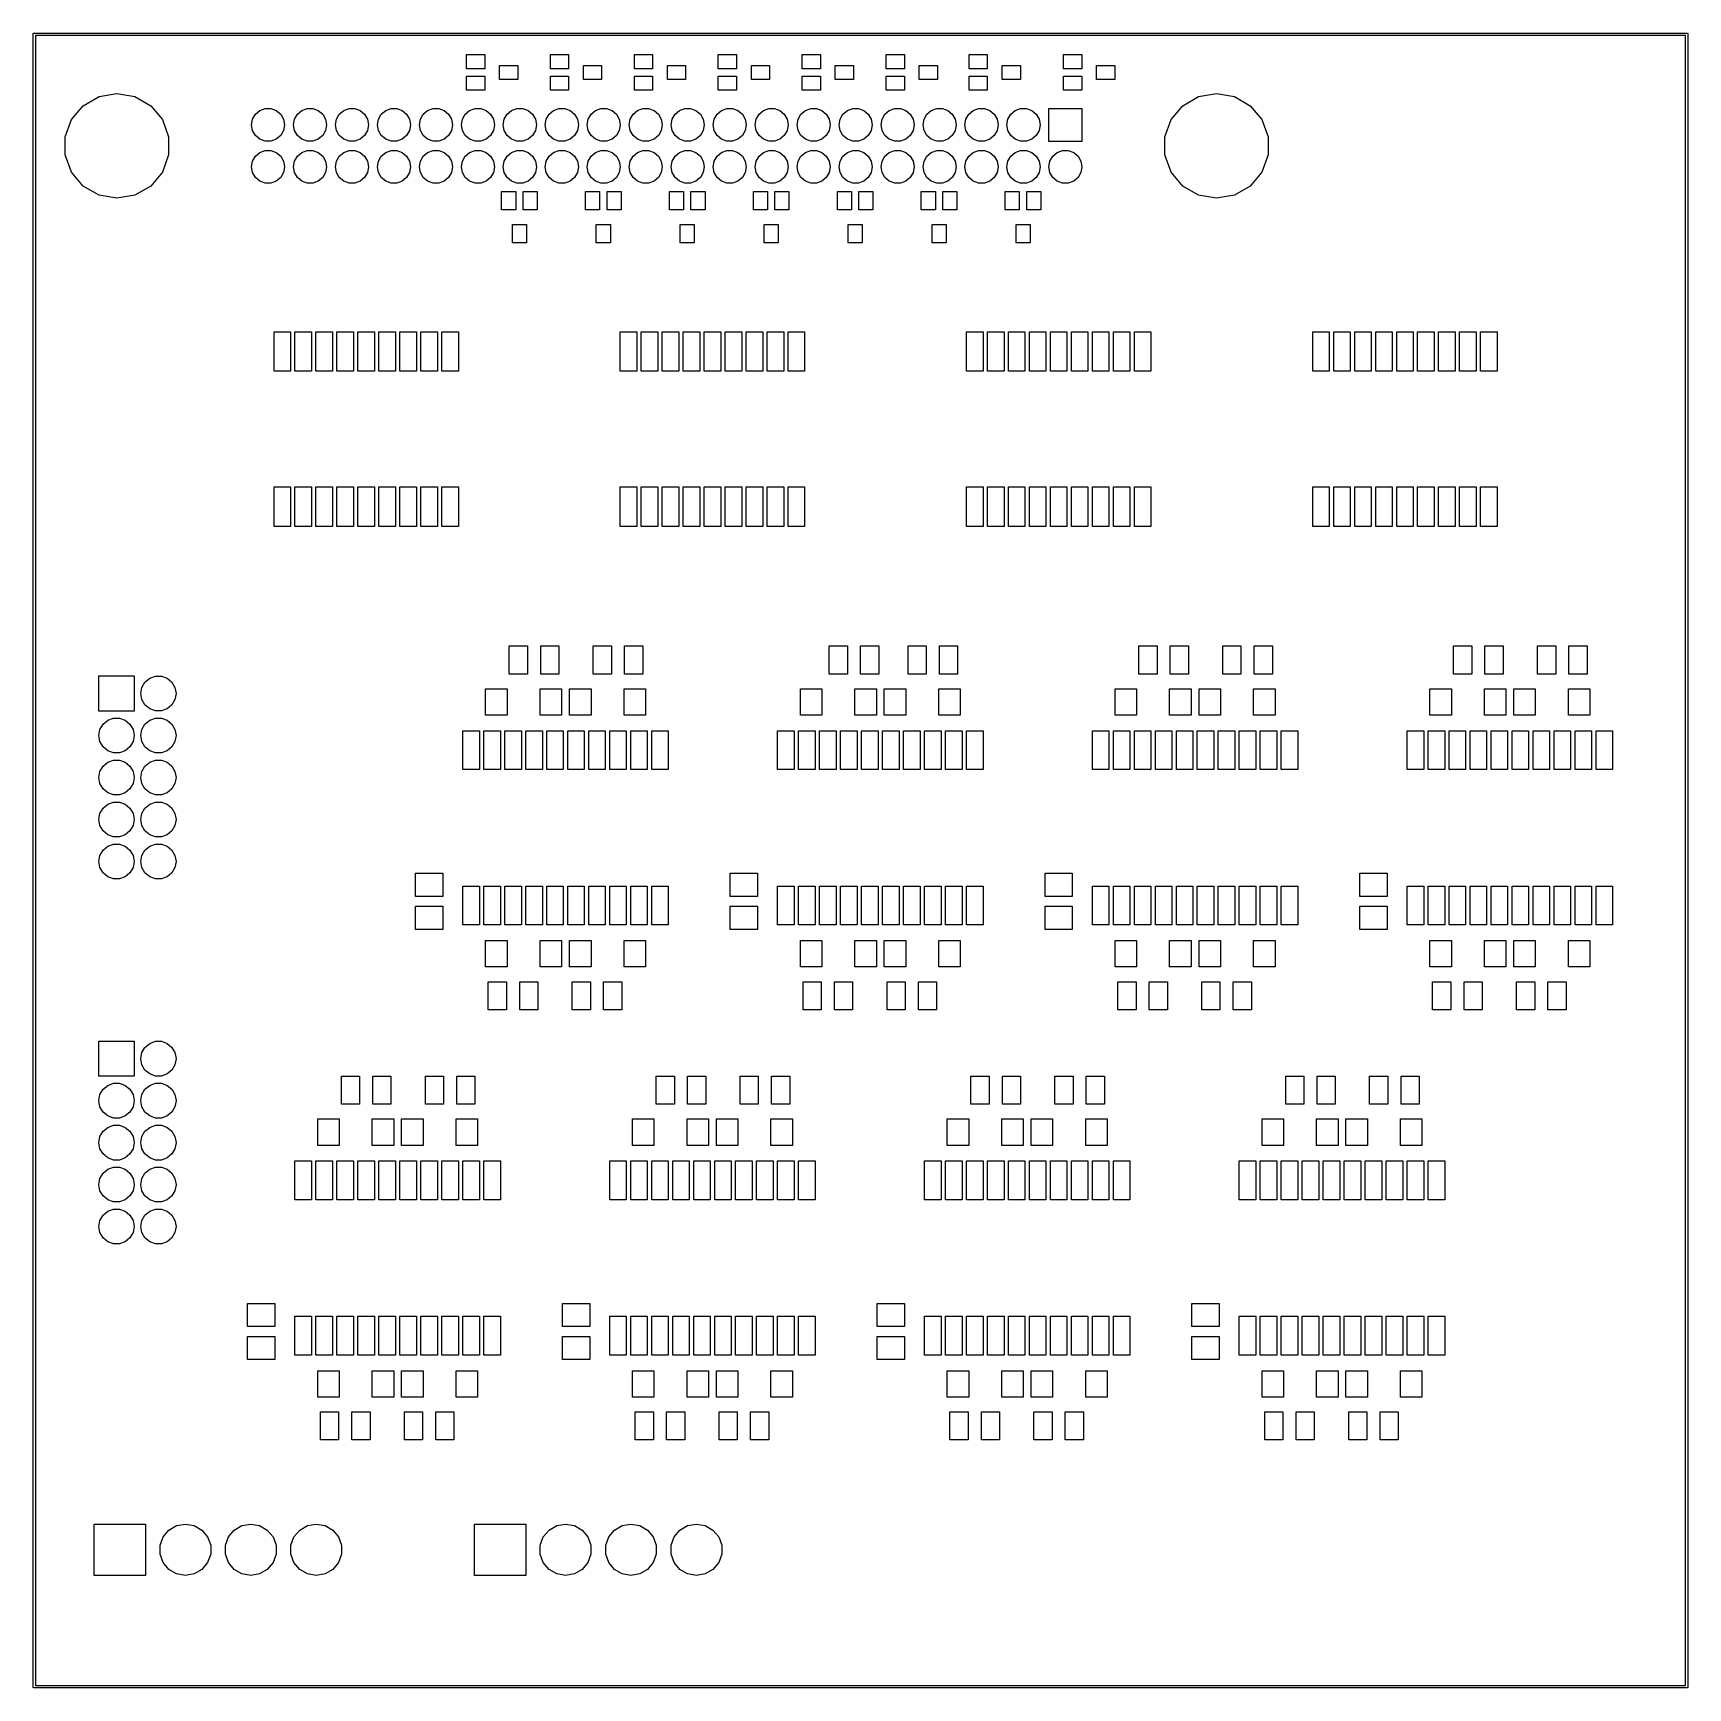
# Model space of a CAD drawing. Extents: x 25 to 125, y -125 to -25.
import ezdxf

# ---------------------------------------------------------------- set-up
doc = ezdxf.new("R2010")
doc.units = 0
doc.header["$MEASUREMENT"] = 0
doc.layers.add('BLACK', color=7, linetype='CONTINUOUS')

msp = doc.modelspace()

# ---------------------------------------------------------------- linework, layer by layer
at = {"layer": 'Black'}
for p, q in [((24.925, -25), (24.9261, -24.9935)), ((24.925, -125), (24.925, -25)), ((24.9261, -24.987), (24.9284, -24.9808)), ((24.9261, -24.9935), (24.9261, -24.987)), ((24.9284, -24.9808), (24.9295, -24.9743)), ((24.9295, -24.9743), (24.9328, -24.9687)), ((24.9328, -24.9687), (24.935, -24.9625)), ((24.935, -24.9625), (24.9393, -24.9575)), ((24.9393, -24.9575), (24.9425, -24.9518)), ((24.9425, -24.9518), (24.9476, -24.9476)), ((24.9476, -24.9476), (24.9518, -24.9425)), ((24.9518, -24.9425), (24.9575, -24.9393)), ((24.9575, -24.9393), (24.9625, -24.935)), ((24.9625, -24.935), (24.9687, -24.9328)), ((24.9687, -24.9328), (24.9743, -24.9295)), ((24.9743, -24.9295), (24.9808, -24.9284)), ((24.9808, -24.9284), (24.987, -24.9261)), ((24.987, -24.9261), (24.9935, -24.9261)), ((24.9935, -24.9261), (25, -24.925)), ((25, -24.925), (125, -24.925)), ((125, -24.925), (125.006, -24.9261)), ((125.006, -24.9261), (125.013, -24.9261)), ((125.013, -24.9261), (125.019, -24.9284)), ((125.019, -24.9284), (125.026, -24.9295)), ((125.026, -24.9295), (125.031, -24.9328)), ((125.031, -24.9328), (125.037, -24.935)), ((125.037, -24.935), (125.043, -24.9393)), ((125.043, -24.9393), (125.048, -24.9425)), ((125.048, -24.9425), (125.052, -24.9476)), ((125.052, -24.9476), (125.057, -24.9518)), ((125.057, -24.9518), (125.061, -24.9575)), ((125.061, -24.9575), (125.065, -24.9625)), ((125.065, -24.9625), (125.067, -24.9687)), ((125.067, -24.9687), (125.07, -24.9743)), ((125.07, -24.9743), (125.072, -24.9808)), ((125.072, -24.9808), (125.074, -24.987)), ((125.074, -24.987), (125.074, -24.9935)), ((125.074, -24.9935), (125.075, -25)), ((125.075, -25), (125.075, -125)), ((25.075, -25.075), (25.075, -124.925)), ((124.925, -25.075), (25.075, -25.075)), ((124.925, -124.925), (124.925, -25.075)), ((51.155, -27.08), (51.155, -26.23)), ((51.155, -26.23), (52.255, -26.23)), ((52.255, -26.23), (52.255, -27.08)), ((53.155, -27.73), (53.155, -26.88)), ((53.155, -26.88), (54.255, -26.88)), ((54.255, -26.88), (54.255, -27.73)), ((56.235, -27.08), (56.235, -26.23)), ((56.235, -26.23), (57.335, -26.23)), ((57.335, -26.23), (57.335, -27.08)), ((58.235, -27.73), (58.235, -26.88)), ((58.235, -26.88), (59.335, -26.88)), ((59.335, -26.88), (59.335, -27.73)), ((61.315, -27.08), (61.315, -26.23)), ((61.315, -26.23), (62.415, -26.23)), ((62.415, -26.23), (62.415, -27.08)), ((63.315, -27.73), (63.315, -26.88)), ((63.315, -26.88), (64.415, -26.88)), ((64.415, -26.88), (64.415, -27.73)), ((66.395, -27.08), (66.395, -26.23)), ((66.395, -26.23), (67.495, -26.23)), ((67.495, -26.23), (67.495, -27.08)), ((68.395, -27.73), (68.395, -26.88)), ((68.395, -26.88), (69.495, -26.88)), ((69.495, -26.88), (69.495, -27.73)), ((71.475, -27.08), (71.475, -26.23)), ((71.475, -26.23), (72.575, -26.23)), ((72.575, -26.23), (72.575, -27.08)), ((73.475, -27.73), (73.475, -26.88)), ((73.475, -26.88), (74.575, -26.88)), ((74.575, -26.88), (74.575, -27.73)), ((76.555, -27.08), (76.555, -26.23)), ((76.555, -26.23), (77.655, -26.23)), ((77.655, -26.23), (77.655, -27.08)), ((78.555, -27.73), (78.555, -26.88)), ((78.555, -26.88), (79.655, -26.88)), ((79.655, -26.88), (79.655, -27.73)), ((81.575, -27.08), (81.575, -26.23)), ((81.575, -26.23), (82.675, -26.23)), ((82.675, -26.23), (82.675, -27.08)), ((83.575, -27.73), (83.575, -26.88)), ((83.575, -26.88), (84.675, -26.88)), ((84.675, -26.88), (84.675, -27.73)), ((87.29, -27.08), (87.29, -26.23)), ((87.29, -26.23), (88.39, -26.23)), ((88.39, -26.23), (88.39, -27.08)), ((89.29, -27.73), (89.29, -26.88)), ((89.29, -26.88), (90.39, -26.88)), ((90.39, -26.88), (90.39, -27.73)), ((52.255, -27.08), (51.155, -27.08)), ((51.155, -28.38), (51.155, -27.53)), ((51.155, -27.53), (52.255, -27.53)), ((52.255, -27.53), (52.255, -28.38)), ((54.255, -27.73), (53.155, -27.73)), ((57.335, -27.08), (56.235, -27.08)), ((56.235, -28.38), (56.235, -27.53)), ((56.235, -27.53), (57.335, -27.53)), ((57.335, -27.53), (57.335, -28.38)), ((59.335, -27.73), (58.235, -27.73)), ((62.415, -27.08), (61.315, -27.08)), ((61.315, -28.38), (61.315, -27.53)), ((61.315, -27.53), (62.415, -27.53)), ((62.415, -27.53), (62.415, -28.38)), ((64.415, -27.73), (63.315, -27.73)), ((67.495, -27.08), (66.395, -27.08)), ((66.395, -28.38), (66.395, -27.53)), ((66.395, -27.53), (67.495, -27.53)), ((67.495, -27.53), (67.495, -28.38)), ((69.495, -27.73), (68.395, -27.73)), ((72.575, -27.08), (71.475, -27.08)), ((71.475, -28.38), (71.475, -27.53)), ((71.475, -27.53), (72.575, -27.53)), ((72.575, -27.53), (72.575, -28.38)), ((74.575, -27.73), (73.475, -27.73)), ((77.655, -27.08), (76.555, -27.08)), ((76.555, -28.38), (76.555, -27.53)), ((76.555, -27.53), (77.655, -27.53)), ((77.655, -27.53), (77.655, -28.38)), ((79.655, -27.73), (78.555, -27.73)), ((82.675, -27.08), (81.575, -27.08)), ((81.575, -28.38), (81.575, -27.53)), ((81.575, -27.53), (82.675, -27.53)), ((82.675, -27.53), (82.675, -28.38)), ((84.675, -27.73), (83.575, -27.73)), ((88.39, -27.08), (87.29, -27.08)), ((87.29, -28.38), (87.29, -27.53)), ((87.29, -27.53), (88.39, -27.53)), ((88.39, -27.53), (88.39, -28.38)), ((90.39, -27.73), (89.29, -27.73)), ((27.9595, -29.3183), (28.9143, -28.7671)), ((28.9143, -28.7671), (30, -28.5756)), ((30, -28.5756), (31.0857, -28.7671)), ((31.0857, -28.7671), (32.0405, -29.3183)), ((52.255, -28.38), (51.155, -28.38)), ((57.335, -28.38), (56.235, -28.38)), ((62.415, -28.38), (61.315, -28.38)), ((67.495, -28.38), (66.395, -28.38)), ((72.575, -28.38), (71.475, -28.38)), ((77.655, -28.38), (76.555, -28.38)), ((82.675, -28.38), (81.575, -28.38)), ((88.39, -28.38), (87.29, -28.38)), ((94.5075, -29.3183), (95.4623, -28.7671)), ((95.4623, -28.7671), (96.548, -28.5756)), ((96.548, -28.5756), (97.6337, -28.7671)), ((97.6337, -28.7671), (98.5885, -29.3183)), ((27.2509, -30.1628), (27.9595, -29.3183)), ((32.0405, -29.3183), (32.7491, -30.1628)), ((38.2043, -30.1342), (38.378, -29.8334)), ((38.378, -29.8334), (38.644, -29.6102)), ((38.644, -29.6102), (38.9704, -29.4914)), ((38.9704, -29.4914), (39.3176, -29.4914)), ((39.3176, -29.4914), (39.644, -29.6102)), ((39.644, -29.6102), (39.91, -29.8334)), ((39.91, -29.8334), (40.0837, -30.1342)), ((40.7443, -30.1342), (40.918, -29.8334)), ((40.918, -29.8334), (41.184, -29.6102)), ((41.184, -29.6102), (41.5104, -29.4914)), ((41.5104, -29.4914), (41.8576, -29.4914)), ((41.8576, -29.4914), (42.184, -29.6102)), ((42.184, -29.6102), (42.45, -29.8334)), ((42.45, -29.8334), (42.6237, -30.1342)), ((43.2843, -30.1342), (43.458, -29.8334)), ((43.458, -29.8334), (43.724, -29.6102)), ((43.724, -29.6102), (44.0504, -29.4914)), ((44.0504, -29.4914), (44.3976, -29.4914)), ((44.3976, -29.4914), (44.724, -29.6102)), ((44.724, -29.6102), (44.99, -29.8334)), ((44.99, -29.8334), (45.1637, -30.1342)), ((45.8243, -30.1342), (45.998, -29.8334)), ((45.998, -29.8334), (46.264, -29.6102)), ((46.264, -29.6102), (46.5904, -29.4914)), ((46.5904, -29.4914), (46.9376, -29.4914)), ((46.9376, -29.4914), (47.264, -29.6102)), ((47.264, -29.6102), (47.53, -29.8334)), ((47.53, -29.8334), (47.7037, -30.1342)), ((48.3643, -30.1342), (48.538, -29.8334)), ((48.538, -29.8334), (48.804, -29.6102)), ((48.804, -29.6102), (49.1304, -29.4914)), ((49.1304, -29.4914), (49.4776, -29.4914)), ((49.4776, -29.4914), (49.804, -29.6102)), ((49.804, -29.6102), (50.07, -29.8334)), ((50.07, -29.8334), (50.2437, -30.1342)), ((50.9043, -30.1342), (51.078, -29.8334)), ((51.078, -29.8334), (51.344, -29.6102)), ((51.344, -29.6102), (51.6704, -29.4914)), ((51.6704, -29.4914), (52.0176, -29.4914)), ((52.0176, -29.4914), (52.344, -29.6102)), ((52.344, -29.6102), (52.61, -29.8334)), ((52.61, -29.8334), (52.7837, -30.1342)), ((53.4443, -30.1342), (53.618, -29.8334)), ((53.618, -29.8334), (53.884, -29.6102)), ((53.884, -29.6102), (54.2104, -29.4914)), ((54.2104, -29.4914), (54.5576, -29.4914)), ((54.5576, -29.4914), (54.884, -29.6102)), ((54.884, -29.6102), (55.15, -29.8334)), ((55.15, -29.8334), (55.3237, -30.1342)), ((55.9843, -30.1342), (56.158, -29.8334)), ((56.158, -29.8334), (56.424, -29.6102)), ((56.424, -29.6102), (56.7504, -29.4914)), ((56.7504, -29.4914), (57.0976, -29.4914)), ((57.0976, -29.4914), (57.424, -29.6102)), ((57.424, -29.6102), (57.69, -29.8334)), ((57.69, -29.8334), (57.8637, -30.1342)), ((58.5243, -30.1342), (58.698, -29.8334)), ((58.698, -29.8334), (58.964, -29.6102)), ((58.964, -29.6102), (59.2904, -29.4914)), ((59.2904, -29.4914), (59.6376, -29.4914)), ((59.6376, -29.4914), (59.964, -29.6102)), ((59.964, -29.6102), (60.23, -29.8334)), ((60.23, -29.8334), (60.4037, -30.1342)), ((61.0643, -30.1342), (61.238, -29.8334)), ((61.238, -29.8334), (61.504, -29.6102)), ((61.504, -29.6102), (61.8304, -29.4914)), ((61.8304, -29.4914), (62.1776, -29.4914)), ((62.1776, -29.4914), (62.504, -29.6102)), ((62.504, -29.6102), (62.77, -29.8334)), ((62.77, -29.8334), (62.9437, -30.1342)), ((63.6043, -30.1342), (63.778, -29.8334)), ((63.778, -29.8334), (64.044, -29.6102)), ((64.044, -29.6102), (64.3704, -29.4914)), ((64.3704, -29.4914), (64.7176, -29.4914)), ((64.7176, -29.4914), (65.044, -29.6102)), ((65.044, -29.6102), (65.31, -29.8334)), ((65.31, -29.8334), (65.4837, -30.1342)), ((66.1443, -30.1342), (66.318, -29.8334)), ((66.318, -29.8334), (66.584, -29.6102)), ((66.584, -29.6102), (66.9104, -29.4914)), ((66.9104, -29.4914), (67.2576, -29.4914)), ((67.2576, -29.4914), (67.584, -29.6102)), ((67.584, -29.6102), (67.85, -29.8334)), ((67.85, -29.8334), (68.0237, -30.1342)), ((68.6843, -30.1342), (68.858, -29.8334)), ((68.858, -29.8334), (69.124, -29.6102)), ((69.124, -29.6102), (69.4504, -29.4914)), ((69.4504, -29.4914), (69.7976, -29.4914)), ((69.7976, -29.4914), (70.124, -29.6102)), ((70.124, -29.6102), (70.39, -29.8334)), ((70.39, -29.8334), (70.5637, -30.1342)), ((71.2243, -30.1342), (71.398, -29.8334)), ((71.398, -29.8334), (71.664, -29.6102)), ((71.664, -29.6102), (71.9904, -29.4914)), ((71.9904, -29.4914), (72.3376, -29.4914)), ((72.3376, -29.4914), (72.664, -29.6102)), ((72.664, -29.6102), (72.93, -29.8334)), ((72.93, -29.8334), (73.1037, -30.1342)), ((73.7643, -30.1342), (73.938, -29.8334)), ((73.938, -29.8334), (74.204, -29.6102)), ((74.204, -29.6102), (74.5304, -29.4914)), ((74.5304, -29.4914), (74.8776, -29.4914)), ((74.8776, -29.4914), (75.204, -29.6102)), ((75.204, -29.6102), (75.47, -29.8334)), ((75.47, -29.8334), (75.6437, -30.1342)), ((76.3043, -30.1342), (76.478, -29.8334)), ((76.478, -29.8334), (76.744, -29.6102)), ((76.744, -29.6102), (77.0704, -29.4914)), ((77.0704, -29.4914), (77.4176, -29.4914)), ((77.4176, -29.4914), (77.744, -29.6102)), ((77.744, -29.6102), (78.01, -29.8334)), ((78.01, -29.8334), (78.1837, -30.1342)), ((78.8443, -30.1342), (79.018, -29.8334)), ((79.018, -29.8334), (79.284, -29.6102)), ((79.284, -29.6102), (79.6104, -29.4914)), ((79.6104, -29.4914), (79.9576, -29.4914)), ((79.9576, -29.4914), (80.284, -29.6102)), ((80.284, -29.6102), (80.55, -29.8334)), ((80.55, -29.8334), (80.7237, -30.1342)), ((81.3843, -30.1342), (81.558, -29.8334)), ((81.558, -29.8334), (81.824, -29.6102)), ((81.824, -29.6102), (82.1504, -29.4914)), ((82.1504, -29.4914), (82.4976, -29.4914)), ((82.4976, -29.4914), (82.824, -29.6102)), ((82.824, -29.6102), (83.09, -29.8334)), ((83.09, -29.8334), (83.2637, -30.1342)), ((83.9243, -30.1342), (84.098, -29.8334)), ((84.098, -29.8334), (84.364, -29.6102)), ((84.364, -29.6102), (84.6904, -29.4914)), ((84.6904, -29.4914), (85.0376, -29.4914)), ((85.0376, -29.4914), (85.364, -29.6102)), ((85.364, -29.6102), (85.63, -29.8334)), ((85.63, -29.8334), (85.8037, -30.1342)), ((86.404, -31.48), (86.404, -29.48)), ((86.404, -29.48), (88.404, -29.48)), ((88.404, -29.48), (88.404, -31.48)), ((93.7989, -30.1628), (94.5075, -29.3183)), ((98.5885, -29.3183), (99.2971, -30.1628)), ((26.8738, -31.1988), (27.2509, -30.1628)), ((32.7491, -30.1628), (33.1262, -31.1988)), ((38.144, -30.4762), (38.2043, -30.1342)), ((38.144, -30.4838), (38.144, -30.4762)), ((38.2043, -30.8258), (38.144, -30.4838)), ((38.378, -31.1266), (38.2043, -30.8258)), ((40.0837, -30.8258), (39.91, -31.1266)), ((40.0837, -30.1342), (40.144, -30.4762)), ((40.144, -30.4838), (40.0837, -30.8258)), ((40.144, -30.4762), (40.144, -30.4838)), ((40.684, -30.4762), (40.7443, -30.1342)), ((40.684, -30.4838), (40.684, -30.4762)), ((40.7443, -30.8258), (40.684, -30.4838)), ((40.918, -31.1266), (40.7443, -30.8258)), ((42.6237, -30.8258), (42.45, -31.1266)), ((42.6237, -30.1342), (42.684, -30.4762)), ((42.684, -30.4838), (42.6237, -30.8258)), ((42.684, -30.4762), (42.684, -30.4838)), ((43.224, -30.4762), (43.2843, -30.1342)), ((43.224, -30.4838), (43.224, -30.4762)), ((43.2843, -30.8258), (43.224, -30.4838)), ((43.458, -31.1266), (43.2843, -30.8258)), ((45.1637, -30.8258), (44.99, -31.1266)), ((45.1637, -30.1342), (45.224, -30.4762)), ((45.224, -30.4838), (45.1637, -30.8258)), ((45.224, -30.4762), (45.224, -30.4838)), ((45.764, -30.4762), (45.8243, -30.1342)), ((45.764, -30.4838), (45.764, -30.4762)), ((45.8243, -30.8258), (45.764, -30.4838)), ((45.998, -31.1266), (45.8243, -30.8258)), ((47.7037, -30.8258), (47.53, -31.1266)), ((47.7037, -30.1342), (47.764, -30.4762)), ((47.764, -30.4838), (47.7037, -30.8258)), ((47.764, -30.4762), (47.764, -30.4838)), ((48.304, -30.4762), (48.3643, -30.1342)), ((48.304, -30.4838), (48.304, -30.4762)), ((48.3643, -30.8258), (48.304, -30.4838)), ((48.538, -31.1266), (48.3643, -30.8258)), ((50.2437, -30.8258), (50.07, -31.1266)), ((50.2437, -30.1342), (50.304, -30.4762)), ((50.304, -30.4838), (50.2437, -30.8258)), ((50.304, -30.4762), (50.304, -30.4838)), ((50.844, -30.4762), (50.9043, -30.1342)), ((50.844, -30.4838), (50.844, -30.4762)), ((50.9043, -30.8258), (50.844, -30.4838)), ((51.078, -31.1266), (50.9043, -30.8258)), ((52.7837, -30.8258), (52.61, -31.1266)), ((52.7837, -30.1342), (52.844, -30.4762)), ((52.844, -30.4838), (52.7837, -30.8258)), ((52.844, -30.4762), (52.844, -30.4838)), ((53.384, -30.4762), (53.4443, -30.1342)), ((53.384, -30.4838), (53.384, -30.4762)), ((53.4443, -30.8258), (53.384, -30.4838)), ((53.618, -31.1266), (53.4443, -30.8258)), ((55.3237, -30.8258), (55.15, -31.1266)), ((55.3237, -30.1342), (55.384, -30.4762)), ((55.384, -30.4838), (55.3237, -30.8258)), ((55.384, -30.4762), (55.384, -30.4838)), ((55.924, -30.4762), (55.9843, -30.1342)), ((55.924, -30.4838), (55.924, -30.4762)), ((55.9843, -30.8258), (55.924, -30.4838)), ((56.158, -31.1266), (55.9843, -30.8258)), ((57.8637, -30.8258), (57.69, -31.1266)), ((57.8637, -30.1342), (57.924, -30.4762)), ((57.924, -30.4838), (57.8637, -30.8258)), ((57.924, -30.4762), (57.924, -30.4838)), ((58.464, -30.4762), (58.5243, -30.1342)), ((58.464, -30.4838), (58.464, -30.4762)), ((58.5243, -30.8258), (58.464, -30.4838)), ((58.698, -31.1266), (58.5243, -30.8258)), ((60.4037, -30.8258), (60.23, -31.1266)), ((60.4037, -30.1342), (60.464, -30.4762)), ((60.464, -30.4838), (60.4037, -30.8258)), ((60.464, -30.4762), (60.464, -30.4838)), ((61.004, -30.4762), (61.0643, -30.1342)), ((61.004, -30.4838), (61.004, -30.4762)), ((61.0643, -30.8258), (61.004, -30.4838)), ((61.238, -31.1266), (61.0643, -30.8258)), ((62.9437, -30.8258), (62.77, -31.1266)), ((62.9437, -30.1342), (63.004, -30.4762)), ((63.004, -30.4838), (62.9437, -30.8258)), ((63.004, -30.4762), (63.004, -30.4838)), ((63.544, -30.4762), (63.6043, -30.1342)), ((63.544, -30.4838), (63.544, -30.4762)), ((63.6043, -30.8258), (63.544, -30.4838)), ((63.778, -31.1266), (63.6043, -30.8258)), ((65.4837, -30.8258), (65.31, -31.1266)), ((65.4837, -30.1342), (65.544, -30.4762)), ((65.544, -30.4838), (65.4837, -30.8258)), ((65.544, -30.4762), (65.544, -30.4838)), ((66.084, -30.4762), (66.1443, -30.1342)), ((66.084, -30.4838), (66.084, -30.4762)), ((66.1443, -30.8258), (66.084, -30.4838)), ((66.318, -31.1266), (66.1443, -30.8258)), ((68.0237, -30.8258), (67.85, -31.1266)), ((68.0237, -30.1342), (68.084, -30.4762)), ((68.084, -30.4838), (68.0237, -30.8258)), ((68.084, -30.4762), (68.084, -30.4838)), ((68.624, -30.4762), (68.6843, -30.1342)), ((68.624, -30.4838), (68.624, -30.4762)), ((68.6843, -30.8258), (68.624, -30.4838)), ((68.858, -31.1266), (68.6843, -30.8258)), ((70.5637, -30.8258), (70.39, -31.1266)), ((70.5637, -30.1342), (70.624, -30.4762)), ((70.624, -30.4838), (70.5637, -30.8258)), ((70.624, -30.4762), (70.624, -30.4838)), ((71.164, -30.4762), (71.2243, -30.1342)), ((71.164, -30.4838), (71.164, -30.4762)), ((71.2243, -30.8258), (71.164, -30.4838)), ((71.398, -31.1266), (71.2243, -30.8258)), ((73.1037, -30.8258), (72.93, -31.1266)), ((73.1037, -30.1342), (73.164, -30.4762)), ((73.164, -30.4838), (73.1037, -30.8258)), ((73.164, -30.4762), (73.164, -30.4838)), ((73.704, -30.4762), (73.7643, -30.1342)), ((73.704, -30.4838), (73.704, -30.4762)), ((73.7643, -30.8258), (73.704, -30.4838)), ((73.938, -31.1266), (73.7643, -30.8258)), ((75.6437, -30.8258), (75.47, -31.1266)), ((75.6437, -30.1342), (75.704, -30.4762)), ((75.704, -30.4838), (75.6437, -30.8258)), ((75.704, -30.4762), (75.704, -30.4838)), ((76.244, -30.4762), (76.3043, -30.1342)), ((76.244, -30.4838), (76.244, -30.4762)), ((76.3043, -30.8258), (76.244, -30.4838)), ((76.478, -31.1266), (76.3043, -30.8258)), ((78.1837, -30.8258), (78.01, -31.1266)), ((78.1837, -30.1342), (78.244, -30.4762)), ((78.244, -30.4838), (78.1837, -30.8258)), ((78.244, -30.4762), (78.244, -30.4838)), ((78.784, -30.4762), (78.8443, -30.1342)), ((78.784, -30.4838), (78.784, -30.4762)), ((78.8443, -30.8258), (78.784, -30.4838)), ((79.018, -31.1266), (78.8443, -30.8258)), ((80.7237, -30.8258), (80.55, -31.1266)), ((80.7237, -30.1342), (80.784, -30.4762)), ((80.784, -30.4838), (80.7237, -30.8258)), ((80.784, -30.4762), (80.784, -30.4838)), ((81.324, -30.4762), (81.3843, -30.1342)), ((81.324, -30.4838), (81.324, -30.4762)), ((81.3843, -30.8258), (81.324, -30.4838)), ((81.558, -31.1266), (81.3843, -30.8258)), ((83.2637, -30.8258), (83.09, -31.1266)), ((83.2637, -30.1342), (83.324, -30.4762)), ((83.324, -30.4838), (83.2637, -30.8258)), ((83.324, -30.4762), (83.324, -30.4838)), ((83.864, -30.4762), (83.9243, -30.1342)), ((83.864, -30.4838), (83.864, -30.4762)), ((83.9243, -30.8258), (83.864, -30.4838)), ((84.098, -31.1266), (83.9243, -30.8258)), ((85.8037, -30.8258), (85.63, -31.1266)), ((85.8037, -30.1342), (85.864, -30.4762)), ((85.864, -30.4838), (85.8037, -30.8258)), ((85.864, -30.4762), (85.864, -30.4838)), ((93.4218, -31.1988), (93.7989, -30.1628)), ((99.2971, -30.1628), (99.6742, -31.1988)), ((26.8738, -32.3012), (26.8738, -31.1988)), ((33.1262, -31.1988), (33.1262, -32.3012)), ((38.644, -31.3498), (38.378, -31.1266)), ((38.9704, -31.4686), (38.644, -31.3498)), ((38.644, -32.1502), (38.9704, -32.0314)), ((39.3176, -31.4686), (38.9704, -31.4686)), ((38.9704, -32.0314), (39.3176, -32.0314)), ((39.644, -31.3498), (39.3176, -31.4686)), ((39.3176, -32.0314), (39.644, -32.1502)), ((39.91, -31.1266), (39.644, -31.3498)), ((41.184, -31.3498), (40.918, -31.1266)), ((41.5104, -31.4686), (41.184, -31.3498)), ((41.184, -32.1502), (41.5104, -32.0314)), ((41.8576, -31.4686), (41.5104, -31.4686)), ((41.5104, -32.0314), (41.8576, -32.0314)), ((42.184, -31.3498), (41.8576, -31.4686)), ((41.8576, -32.0314), (42.184, -32.1502)), ((42.45, -31.1266), (42.184, -31.3498)), ((43.724, -31.3498), (43.458, -31.1266)), ((44.0504, -31.4686), (43.724, -31.3498)), ((43.724, -32.1502), (44.0504, -32.0314)), ((44.3976, -31.4686), (44.0504, -31.4686)), ((44.0504, -32.0314), (44.3976, -32.0314)), ((44.724, -31.3498), (44.3976, -31.4686)), ((44.3976, -32.0314), (44.724, -32.1502)), ((44.99, -31.1266), (44.724, -31.3498)), ((46.264, -31.3498), (45.998, -31.1266)), ((46.5904, -31.4686), (46.264, -31.3498)), ((46.264, -32.1502), (46.5904, -32.0314)), ((46.9376, -31.4686), (46.5904, -31.4686)), ((46.5904, -32.0314), (46.9376, -32.0314)), ((47.264, -31.3498), (46.9376, -31.4686)), ((46.9376, -32.0314), (47.264, -32.1502)), ((47.53, -31.1266), (47.264, -31.3498)), ((48.804, -31.3498), (48.538, -31.1266)), ((49.1304, -31.4686), (48.804, -31.3498)), ((48.804, -32.1502), (49.1304, -32.0314)), ((49.4776, -31.4686), (49.1304, -31.4686)), ((49.1304, -32.0314), (49.4776, -32.0314)), ((49.804, -31.3498), (49.4776, -31.4686)), ((49.4776, -32.0314), (49.804, -32.1502)), ((50.07, -31.1266), (49.804, -31.3498)), ((51.344, -31.3498), (51.078, -31.1266)), ((51.6704, -31.4686), (51.344, -31.3498)), ((51.344, -32.1502), (51.6704, -32.0314)), ((52.0176, -31.4686), (51.6704, -31.4686)), ((51.6704, -32.0314), (52.0176, -32.0314)), ((52.344, -31.3498), (52.0176, -31.4686)), ((52.0176, -32.0314), (52.344, -32.1502)), ((52.61, -31.1266), (52.344, -31.3498)), ((53.884, -31.3498), (53.618, -31.1266)), ((54.2104, -31.4686), (53.884, -31.3498)), ((53.884, -32.1502), (54.2104, -32.0314)), ((54.5576, -31.4686), (54.2104, -31.4686)), ((54.2104, -32.0314), (54.5576, -32.0314)), ((54.884, -31.3498), (54.5576, -31.4686)), ((54.5576, -32.0314), (54.884, -32.1502)), ((55.15, -31.1266), (54.884, -31.3498)), ((56.424, -31.3498), (56.158, -31.1266)), ((56.7504, -31.4686), (56.424, -31.3498)), ((56.424, -32.1502), (56.7504, -32.0314)), ((57.0976, -31.4686), (56.7504, -31.4686)), ((56.7504, -32.0314), (57.0976, -32.0314)), ((57.424, -31.3498), (57.0976, -31.4686)), ((57.0976, -32.0314), (57.424, -32.1502)), ((57.69, -31.1266), (57.424, -31.3498)), ((58.964, -31.3498), (58.698, -31.1266)), ((59.2904, -31.4686), (58.964, -31.3498)), ((58.964, -32.1502), (59.2904, -32.0314)), ((59.6376, -31.4686), (59.2904, -31.4686)), ((59.2904, -32.0314), (59.6376, -32.0314)), ((59.964, -31.3498), (59.6376, -31.4686)), ((59.6376, -32.0314), (59.964, -32.1502)), ((60.23, -31.1266), (59.964, -31.3498)), ((61.504, -31.3498), (61.238, -31.1266)), ((61.8304, -31.4686), (61.504, -31.3498)), ((61.504, -32.1502), (61.8304, -32.0314)), ((62.1776, -31.4686), (61.8304, -31.4686)), ((61.8304, -32.0314), (62.1776, -32.0314)), ((62.504, -31.3498), (62.1776, -31.4686)), ((62.1776, -32.0314), (62.504, -32.1502)), ((62.77, -31.1266), (62.504, -31.3498)), ((64.044, -31.3498), (63.778, -31.1266)), ((64.3704, -31.4686), (64.044, -31.3498)), ((64.044, -32.1502), (64.3704, -32.0314)), ((64.7176, -31.4686), (64.3704, -31.4686)), ((64.3704, -32.0314), (64.7176, -32.0314)), ((65.044, -31.3498), (64.7176, -31.4686)), ((64.7176, -32.0314), (65.044, -32.1502)), ((65.31, -31.1266), (65.044, -31.3498)), ((66.584, -31.3498), (66.318, -31.1266)), ((66.9104, -31.4686), (66.584, -31.3498)), ((66.584, -32.1502), (66.9104, -32.0314)), ((67.2576, -31.4686), (66.9104, -31.4686)), ((66.9104, -32.0314), (67.2576, -32.0314)), ((67.584, -31.3498), (67.2576, -31.4686)), ((67.2576, -32.0314), (67.584, -32.1502)), ((67.85, -31.1266), (67.584, -31.3498)), ((69.124, -31.3498), (68.858, -31.1266)), ((69.4504, -31.4686), (69.124, -31.3498)), ((69.124, -32.1502), (69.4504, -32.0314)), ((69.7976, -31.4686), (69.4504, -31.4686)), ((69.4504, -32.0314), (69.7976, -32.0314)), ((70.124, -31.3498), (69.7976, -31.4686)), ((69.7976, -32.0314), (70.124, -32.1502)), ((70.39, -31.1266), (70.124, -31.3498)), ((71.664, -31.3498), (71.398, -31.1266)), ((71.9904, -31.4686), (71.664, -31.3498)), ((71.664, -32.1502), (71.9904, -32.0314)), ((72.3376, -31.4686), (71.9904, -31.4686)), ((71.9904, -32.0314), (72.3376, -32.0314)), ((72.664, -31.3498), (72.3376, -31.4686)), ((72.3376, -32.0314), (72.664, -32.1502)), ((72.93, -31.1266), (72.664, -31.3498)), ((74.204, -31.3498), (73.938, -31.1266)), ((74.5304, -31.4686), (74.204, -31.3498)), ((74.204, -32.1502), (74.5304, -32.0314)), ((74.8776, -31.4686), (74.5304, -31.4686)), ((74.5304, -32.0314), (74.8776, -32.0314)), ((75.204, -31.3498), (74.8776, -31.4686)), ((74.8776, -32.0314), (75.204, -32.1502)), ((75.47, -31.1266), (75.204, -31.3498)), ((76.744, -31.3498), (76.478, -31.1266)), ((77.0704, -31.4686), (76.744, -31.3498)), ((76.744, -32.1502), (77.0704, -32.0314)), ((77.4176, -31.4686), (77.0704, -31.4686)), ((77.0704, -32.0314), (77.4176, -32.0314)), ((77.744, -31.3498), (77.4176, -31.4686)), ((77.4176, -32.0314), (77.744, -32.1502)), ((78.01, -31.1266), (77.744, -31.3498)), ((79.284, -31.3498), (79.018, -31.1266)), ((79.6104, -31.4686), (79.284, -31.3498)), ((79.284, -32.1502), (79.6104, -32.0314)), ((79.9576, -31.4686), (79.6104, -31.4686)), ((79.6104, -32.0314), (79.9576, -32.0314)), ((80.284, -31.3498), (79.9576, -31.4686)), ((79.9576, -32.0314), (80.284, -32.1502)), ((80.55, -31.1266), (80.284, -31.3498)), ((81.824, -31.3498), (81.558, -31.1266)), ((82.1504, -31.4686), (81.824, -31.3498)), ((81.824, -32.1502), (82.1504, -32.0314)), ((82.4976, -31.4686), (82.1504, -31.4686)), ((82.1504, -32.0314), (82.4976, -32.0314)), ((82.824, -31.3498), (82.4976, -31.4686)), ((82.4976, -32.0314), (82.824, -32.1502)), ((83.09, -31.1266), (82.824, -31.3498)), ((84.364, -31.3498), (84.098, -31.1266)), ((84.6904, -31.4686), (84.364, -31.3498)), ((84.364, -32.1502), (84.6904, -32.0314)), ((85.0376, -31.4686), (84.6904, -31.4686)), ((84.6904, -32.0314), (85.0376, -32.0314)), ((85.364, -31.3498), (85.0376, -31.4686)), ((85.0376, -32.0314), (85.364, -32.1502)), ((85.63, -31.1266), (85.364, -31.3498)), ((88.404, -31.48), (86.404, -31.48)), ((86.904, -32.1502), (87.2304, -32.0314)), ((87.2304, -32.0314), (87.5776, -32.0314)), ((87.5776, -32.0314), (87.904, -32.1502)), ((93.4218, -32.3012), (93.4218, -31.1988)), ((99.6742, -31.1988), (99.6742, -32.3012)), ((27.2509, -33.3372), (26.8738, -32.3012)), ((33.1262, -32.3012), (32.7491, -33.3372)), ((38.144, -33.0162), (38.2043, -32.6742)), ((38.144, -33.0238), (38.144, -33.0162)), ((38.2043, -33.3658), (38.144, -33.0238)), ((38.2043, -32.6742), (38.378, -32.3734)), ((38.378, -32.3734), (38.644, -32.1502)), ((39.644, -32.1502), (39.91, -32.3734)), ((39.91, -32.3734), (40.0837, -32.6742)), ((40.0837, -32.6742), (40.144, -33.0162)), ((40.144, -33.0238), (40.0837, -33.3658)), ((40.144, -33.0162), (40.144, -33.0238)), ((40.684, -33.0162), (40.7443, -32.6742)), ((40.684, -33.0238), (40.684, -33.0162)), ((40.7443, -33.3658), (40.684, -33.0238)), ((40.7443, -32.6742), (40.918, -32.3734)), ((40.918, -32.3734), (41.184, -32.1502)), ((42.184, -32.1502), (42.45, -32.3734)), ((42.45, -32.3734), (42.6237, -32.6742)), ((42.6237, -32.6742), (42.684, -33.0162)), ((42.684, -33.0238), (42.6237, -33.3658)), ((42.684, -33.0162), (42.684, -33.0238)), ((43.224, -33.0162), (43.2843, -32.6742)), ((43.224, -33.0238), (43.224, -33.0162)), ((43.2843, -33.3658), (43.224, -33.0238)), ((43.2843, -32.6742), (43.458, -32.3734)), ((43.458, -32.3734), (43.724, -32.1502)), ((44.724, -32.1502), (44.99, -32.3734)), ((44.99, -32.3734), (45.1637, -32.6742)), ((45.1637, -32.6742), (45.224, -33.0162)), ((45.224, -33.0238), (45.1637, -33.3658)), ((45.224, -33.0162), (45.224, -33.0238)), ((45.764, -33.0162), (45.8243, -32.6742)), ((45.764, -33.0238), (45.764, -33.0162)), ((45.8243, -33.3658), (45.764, -33.0238)), ((45.8243, -32.6742), (45.998, -32.3734)), ((45.998, -32.3734), (46.264, -32.1502)), ((47.264, -32.1502), (47.53, -32.3734)), ((47.53, -32.3734), (47.7037, -32.6742)), ((47.7037, -32.6742), (47.764, -33.0162)), ((47.764, -33.0238), (47.7037, -33.3658)), ((47.764, -33.0162), (47.764, -33.0238)), ((48.304, -33.0162), (48.3643, -32.6742)), ((48.304, -33.0238), (48.304, -33.0162)), ((48.3643, -33.3658), (48.304, -33.0238)), ((48.3643, -32.6742), (48.538, -32.3734)), ((48.538, -32.3734), (48.804, -32.1502)), ((49.804, -32.1502), (50.07, -32.3734)), ((50.07, -32.3734), (50.2437, -32.6742)), ((50.2437, -32.6742), (50.304, -33.0162)), ((50.304, -33.0238), (50.2437, -33.3658)), ((50.304, -33.0162), (50.304, -33.0238)), ((50.844, -33.0162), (50.9043, -32.6742)), ((50.844, -33.0238), (50.844, -33.0162)), ((50.9043, -33.3658), (50.844, -33.0238)), ((50.9043, -32.6742), (51.078, -32.3734)), ((51.078, -32.3734), (51.344, -32.1502)), ((52.344, -32.1502), (52.61, -32.3734)), ((52.61, -32.3734), (52.7837, -32.6742)), ((52.7837, -32.6742), (52.844, -33.0162)), ((52.844, -33.0238), (52.7837, -33.3658)), ((52.844, -33.0162), (52.844, -33.0238)), ((53.384, -33.0162), (53.4443, -32.6742)), ((53.384, -33.0238), (53.384, -33.0162)), ((53.4443, -33.3658), (53.384, -33.0238)), ((53.4443, -32.6742), (53.618, -32.3734)), ((53.618, -32.3734), (53.884, -32.1502)), ((54.884, -32.1502), (55.15, -32.3734)), ((55.15, -32.3734), (55.3237, -32.6742)), ((55.3237, -32.6742), (55.384, -33.0162)), ((55.384, -33.0238), (55.3237, -33.3658)), ((55.384, -33.0162), (55.384, -33.0238)), ((55.924, -33.0162), (55.9843, -32.6742)), ((55.924, -33.0238), (55.924, -33.0162)), ((55.9843, -33.3658), (55.924, -33.0238)), ((55.9843, -32.6742), (56.158, -32.3734)), ((56.158, -32.3734), (56.424, -32.1502)), ((57.424, -32.1502), (57.69, -32.3734)), ((57.69, -32.3734), (57.8637, -32.6742)), ((57.8637, -32.6742), (57.924, -33.0162)), ((57.924, -33.0238), (57.8637, -33.3658)), ((57.924, -33.0162), (57.924, -33.0238)), ((58.464, -33.0162), (58.5243, -32.6742)), ((58.464, -33.0238), (58.464, -33.0162)), ((58.5243, -33.3658), (58.464, -33.0238)), ((58.5243, -32.6742), (58.698, -32.3734)), ((58.698, -32.3734), (58.964, -32.1502)), ((59.964, -32.1502), (60.23, -32.3734)), ((60.23, -32.3734), (60.4037, -32.6742)), ((60.4037, -32.6742), (60.464, -33.0162)), ((60.464, -33.0238), (60.4037, -33.3658)), ((60.464, -33.0162), (60.464, -33.0238)), ((61.004, -33.0162), (61.0643, -32.6742)), ((61.004, -33.0238), (61.004, -33.0162)), ((61.0643, -33.3658), (61.004, -33.0238)), ((61.0643, -32.6742), (61.238, -32.3734)), ((61.238, -32.3734), (61.504, -32.1502)), ((62.504, -32.1502), (62.77, -32.3734)), ((62.77, -32.3734), (62.9437, -32.6742)), ((62.9437, -32.6742), (63.004, -33.0162)), ((63.004, -33.0238), (62.9437, -33.3658)), ((63.004, -33.0162), (63.004, -33.0238)), ((63.544, -33.0162), (63.6043, -32.6742)), ((63.544, -33.0238), (63.544, -33.0162)), ((63.6043, -33.3658), (63.544, -33.0238)), ((63.6043, -32.6742), (63.778, -32.3734)), ((63.778, -32.3734), (64.044, -32.1502)), ((65.044, -32.1502), (65.31, -32.3734)), ((65.31, -32.3734), (65.4837, -32.6742)), ((65.4837, -32.6742), (65.544, -33.0162)), ((65.544, -33.0238), (65.4837, -33.3658)), ((65.544, -33.0162), (65.544, -33.0238)), ((66.084, -33.0162), (66.1443, -32.6742)), ((66.084, -33.0238), (66.084, -33.0162)), ((66.1443, -33.3658), (66.084, -33.0238)), ((66.1443, -32.6742), (66.318, -32.3734)), ((66.318, -32.3734), (66.584, -32.1502)), ((67.584, -32.1502), (67.85, -32.3734)), ((67.85, -32.3734), (68.0237, -32.6742)), ((68.0237, -32.6742), (68.084, -33.0162)), ((68.084, -33.0238), (68.0237, -33.3658)), ((68.084, -33.0162), (68.084, -33.0238)), ((68.624, -33.0162), (68.6843, -32.6742)), ((68.624, -33.0238), (68.624, -33.0162)), ((68.6843, -33.3658), (68.624, -33.0238)), ((68.6843, -32.6742), (68.858, -32.3734)), ((68.858, -32.3734), (69.124, -32.1502)), ((70.124, -32.1502), (70.39, -32.3734)), ((70.39, -32.3734), (70.5637, -32.6742)), ((70.5637, -32.6742), (70.624, -33.0162)), ((70.624, -33.0238), (70.5637, -33.3658)), ((70.624, -33.0162), (70.624, -33.0238)), ((71.164, -33.0162), (71.2243, -32.6742)), ((71.164, -33.0238), (71.164, -33.0162)), ((71.2243, -33.3658), (71.164, -33.0238)), ((71.2243, -32.6742), (71.398, -32.3734)), ((71.398, -32.3734), (71.664, -32.1502)), ((72.664, -32.1502), (72.93, -32.3734)), ((72.93, -32.3734), (73.1037, -32.6742)), ((73.1037, -32.6742), (73.164, -33.0162)), ((73.164, -33.0238), (73.1037, -33.3658)), ((73.164, -33.0162), (73.164, -33.0238)), ((73.704, -33.0162), (73.7643, -32.6742)), ((73.704, -33.0238), (73.704, -33.0162)), ((73.7643, -33.3658), (73.704, -33.0238)), ((73.7643, -32.6742), (73.938, -32.3734)), ((73.938, -32.3734), (74.204, -32.1502)), ((75.204, -32.1502), (75.47, -32.3734)), ((75.47, -32.3734), (75.6437, -32.6742)), ((75.6437, -32.6742), (75.704, -33.0162)), ((75.704, -33.0238), (75.6437, -33.3658)), ((75.704, -33.0162), (75.704, -33.0238)), ((76.244, -33.0162), (76.3043, -32.6742)), ((76.244, -33.0238), (76.244, -33.0162)), ((76.3043, -33.3658), (76.244, -33.0238)), ((76.3043, -32.6742), (76.478, -32.3734)), ((76.478, -32.3734), (76.744, -32.1502)), ((77.744, -32.1502), (78.01, -32.3734)), ((78.01, -32.3734), (78.1837, -32.6742)), ((78.1837, -32.6742), (78.244, -33.0162)), ((78.244, -33.0238), (78.1837, -33.3658)), ((78.244, -33.0162), (78.244, -33.0238)), ((78.784, -33.0162), (78.8443, -32.6742)), ((78.784, -33.0238), (78.784, -33.0162)), ((78.8443, -33.3658), (78.784, -33.0238)), ((78.8443, -32.6742), (79.018, -32.3734)), ((79.018, -32.3734), (79.284, -32.1502)), ((80.284, -32.1502), (80.55, -32.3734)), ((80.55, -32.3734), (80.7237, -32.6742)), ((80.7237, -32.6742), (80.784, -33.0162)), ((80.784, -33.0238), (80.7237, -33.3658)), ((80.784, -33.0162), (80.784, -33.0238)), ((81.324, -33.0162), (81.3843, -32.6742)), ((81.324, -33.0238), (81.324, -33.0162)), ((81.3843, -33.3658), (81.324, -33.0238)), ((81.3843, -32.6742), (81.558, -32.3734)), ((81.558, -32.3734), (81.824, -32.1502)), ((82.824, -32.1502), (83.09, -32.3734)), ((83.09, -32.3734), (83.2637, -32.6742)), ((83.2637, -32.6742), (83.324, -33.0162)), ((83.324, -33.0238), (83.2637, -33.3658)), ((83.324, -33.0162), (83.324, -33.0238)), ((83.864, -33.0162), (83.9243, -32.6742)), ((83.864, -33.0238), (83.864, -33.0162)), ((83.9243, -33.3658), (83.864, -33.0238)), ((83.9243, -32.6742), (84.098, -32.3734)), ((84.098, -32.3734), (84.364, -32.1502)), ((85.364, -32.1502), (85.63, -32.3734)), ((85.63, -32.3734), (85.8037, -32.6742)), ((85.8037, -32.6742), (85.864, -33.0162)), ((85.864, -33.0238), (85.8037, -33.3658)), ((85.864, -33.0162), (85.864, -33.0238)), ((86.404, -33.0162), (86.4643, -32.6742)), ((86.404, -33.0238), (86.404, -33.0162)), ((86.4643, -33.3658), (86.404, -33.0238)), ((86.4643, -32.6742), (86.638, -32.3734)), ((86.638, -32.3734), (86.904, -32.1502)), ((87.904, -32.1502), (88.17, -32.3734)), ((88.17, -32.3734), (88.3437, -32.6742)), ((88.3437, -32.6742), (88.404, -33.0162)), ((88.404, -33.0238), (88.3437, -33.3658)), ((88.404, -33.0162), (88.404, -33.0238)), ((93.7989, -33.3372), (93.4218, -32.3012)), ((99.6742, -32.3012), (99.2971, -33.3372)), ((27.9595, -34.1817), (27.2509, -33.3372)), ((32.7491, -33.3372), (32.0405, -34.1817)), ((38.378, -33.6666), (38.2043, -33.3658)), ((38.644, -33.8898), (38.378, -33.6666)), ((38.9704, -34.0086), (38.644, -33.8898)), ((39.3176, -34.0086), (38.9704, -34.0086)), ((39.644, -33.8898), (39.3176, -34.0086)), ((39.91, -33.6666), (39.644, -33.8898)), ((40.0837, -33.3658), (39.91, -33.6666)), ((40.918, -33.6666), (40.7443, -33.3658)), ((41.184, -33.8898), (40.918, -33.6666)), ((41.5104, -34.0086), (41.184, -33.8898)), ((41.8576, -34.0086), (41.5104, -34.0086)), ((42.184, -33.8898), (41.8576, -34.0086)), ((42.45, -33.6666), (42.184, -33.8898)), ((42.6237, -33.3658), (42.45, -33.6666)), ((43.458, -33.6666), (43.2843, -33.3658)), ((43.724, -33.8898), (43.458, -33.6666)), ((44.0504, -34.0086), (43.724, -33.8898)), ((44.3976, -34.0086), (44.0504, -34.0086)), ((44.724, -33.8898), (44.3976, -34.0086)), ((44.99, -33.6666), (44.724, -33.8898)), ((45.1637, -33.3658), (44.99, -33.6666)), ((45.998, -33.6666), (45.8243, -33.3658)), ((46.264, -33.8898), (45.998, -33.6666)), ((46.5904, -34.0086), (46.264, -33.8898)), ((46.9376, -34.0086), (46.5904, -34.0086)), ((47.264, -33.8898), (46.9376, -34.0086)), ((47.53, -33.6666), (47.264, -33.8898)), ((47.7037, -33.3658), (47.53, -33.6666)), ((48.538, -33.6666), (48.3643, -33.3658)), ((48.804, -33.8898), (48.538, -33.6666)), ((49.1304, -34.0086), (48.804, -33.8898)), ((49.4776, -34.0086), (49.1304, -34.0086)), ((49.804, -33.8898), (49.4776, -34.0086)), ((50.07, -33.6666), (49.804, -33.8898)), ((50.2437, -33.3658), (50.07, -33.6666)), ((51.078, -33.6666), (50.9043, -33.3658)), ((51.344, -33.8898), (51.078, -33.6666)), ((51.6704, -34.0086), (51.344, -33.8898)), ((52.0176, -34.0086), (51.6704, -34.0086)), ((52.344, -33.8898), (52.0176, -34.0086)), ((52.61, -33.6666), (52.344, -33.8898)), ((52.7837, -33.3658), (52.61, -33.6666)), ((53.618, -33.6666), (53.4443, -33.3658)), ((53.884, -33.8898), (53.618, -33.6666)), ((54.2104, -34.0086), (53.884, -33.8898)), ((54.5576, -34.0086), (54.2104, -34.0086)), ((54.884, -33.8898), (54.5576, -34.0086)), ((55.15, -33.6666), (54.884, -33.8898)), ((55.3237, -33.3658), (55.15, -33.6666)), ((56.158, -33.6666), (55.9843, -33.3658)), ((56.424, -33.8898), (56.158, -33.6666)), ((56.7504, -34.0086), (56.424, -33.8898)), ((57.0976, -34.0086), (56.7504, -34.0086)), ((57.424, -33.8898), (57.0976, -34.0086)), ((57.69, -33.6666), (57.424, -33.8898)), ((57.8637, -33.3658), (57.69, -33.6666)), ((58.698, -33.6666), (58.5243, -33.3658)), ((58.964, -33.8898), (58.698, -33.6666)), ((59.2904, -34.0086), (58.964, -33.8898)), ((59.6376, -34.0086), (59.2904, -34.0086)), ((59.964, -33.8898), (59.6376, -34.0086)), ((60.23, -33.6666), (59.964, -33.8898)), ((60.4037, -33.3658), (60.23, -33.6666)), ((61.238, -33.6666), (61.0643, -33.3658)), ((61.504, -33.8898), (61.238, -33.6666)), ((61.8304, -34.0086), (61.504, -33.8898)), ((62.1776, -34.0086), (61.8304, -34.0086)), ((62.504, -33.8898), (62.1776, -34.0086)), ((62.77, -33.6666), (62.504, -33.8898)), ((62.9437, -33.3658), (62.77, -33.6666)), ((63.778, -33.6666), (63.6043, -33.3658)), ((64.044, -33.8898), (63.778, -33.6666)), ((64.3704, -34.0086), (64.044, -33.8898)), ((64.7176, -34.0086), (64.3704, -34.0086)), ((65.044, -33.8898), (64.7176, -34.0086)), ((65.31, -33.6666), (65.044, -33.8898)), ((65.4837, -33.3658), (65.31, -33.6666)), ((66.318, -33.6666), (66.1443, -33.3658)), ((66.584, -33.8898), (66.318, -33.6666)), ((66.9104, -34.0086), (66.584, -33.8898)), ((67.2576, -34.0086), (66.9104, -34.0086)), ((67.584, -33.8898), (67.2576, -34.0086)), ((67.85, -33.6666), (67.584, -33.8898)), ((68.0237, -33.3658), (67.85, -33.6666)), ((68.858, -33.6666), (68.6843, -33.3658)), ((69.124, -33.8898), (68.858, -33.6666)), ((69.4504, -34.0086), (69.124, -33.8898)), ((69.7976, -34.0086), (69.4504, -34.0086)), ((70.124, -33.8898), (69.7976, -34.0086)), ((70.39, -33.6666), (70.124, -33.8898)), ((70.5637, -33.3658), (70.39, -33.6666)), ((71.398, -33.6666), (71.2243, -33.3658)), ((71.664, -33.8898), (71.398, -33.6666)), ((71.9904, -34.0086), (71.664, -33.8898)), ((72.3376, -34.0086), (71.9904, -34.0086)), ((72.664, -33.8898), (72.3376, -34.0086)), ((72.93, -33.6666), (72.664, -33.8898)), ((73.1037, -33.3658), (72.93, -33.6666)), ((73.938, -33.6666), (73.7643, -33.3658)), ((74.204, -33.8898), (73.938, -33.6666)), ((74.5304, -34.0086), (74.204, -33.8898)), ((74.8776, -34.0086), (74.5304, -34.0086)), ((75.204, -33.8898), (74.8776, -34.0086)), ((75.47, -33.6666), (75.204, -33.8898)), ((75.6437, -33.3658), (75.47, -33.6666)), ((76.478, -33.6666), (76.3043, -33.3658)), ((76.744, -33.8898), (76.478, -33.6666)), ((77.0704, -34.0086), (76.744, -33.8898)), ((77.4176, -34.0086), (77.0704, -34.0086)), ((77.744, -33.8898), (77.4176, -34.0086)), ((78.01, -33.6666), (77.744, -33.8898)), ((78.1837, -33.3658), (78.01, -33.6666)), ((79.018, -33.6666), (78.8443, -33.3658)), ((79.284, -33.8898), (79.018, -33.6666)), ((79.6104, -34.0086), (79.284, -33.8898)), ((79.9576, -34.0086), (79.6104, -34.0086)), ((80.284, -33.8898), (79.9576, -34.0086)), ((80.55, -33.6666), (80.284, -33.8898)), ((80.7237, -33.3658), (80.55, -33.6666)), ((81.558, -33.6666), (81.3843, -33.3658)), ((81.824, -33.8898), (81.558, -33.6666)), ((82.1504, -34.0086), (81.824, -33.8898)), ((82.4976, -34.0086), (82.1504, -34.0086)), ((82.824, -33.8898), (82.4976, -34.0086)), ((83.09, -33.6666), (82.824, -33.8898)), ((83.2637, -33.3658), (83.09, -33.6666)), ((84.098, -33.6666), (83.9243, -33.3658)), ((84.364, -33.8898), (84.098, -33.6666)), ((84.6904, -34.0086), (84.364, -33.8898)), ((85.0376, -34.0086), (84.6904, -34.0086)), ((85.364, -33.8898), (85.0376, -34.0086)), ((85.63, -33.6666), (85.364, -33.8898)), ((85.8037, -33.3658), (85.63, -33.6666)), ((86.638, -33.6666), (86.4643, -33.3658)), ((86.904, -33.8898), (86.638, -33.6666)), ((87.2304, -34.0086), (86.904, -33.8898)), ((87.5776, -34.0086), (87.2304, -34.0086)), ((87.904, -33.8898), (87.5776, -34.0086)), ((88.17, -33.6666), (87.904, -33.8898)), ((88.3437, -33.3658), (88.17, -33.6666)), ((94.5075, -34.1817), (93.7989, -33.3372)), ((99.2971, -33.3372), (98.5885, -34.1817)), ((28.9143, -34.7329), (27.9595, -34.1817)), ((30, -34.9244), (28.9143, -34.7329)), ((31.0857, -34.7329), (30, -34.9244)), ((32.0405, -34.1817), (31.0857, -34.7329)), ((53.281, -35.618), (53.281, -34.518)), ((53.281, -34.518), (54.131, -34.518)), ((54.131, -34.518), (54.131, -35.618)), ((54.581, -35.618), (54.581, -34.518)), ((54.581, -34.518), (55.431, -34.518)), ((55.431, -34.518), (55.431, -35.618)), ((58.361, -35.618), (58.361, -34.518)), ((58.361, -34.518), (59.211, -34.518)), ((59.211, -34.518), (59.211, -35.618)), ((59.661, -35.618), (59.661, -34.518)), ((59.661, -34.518), (60.511, -34.518)), ((60.511, -34.518), (60.511, -35.618)), ((63.441, -35.618), (63.441, -34.518)), ((63.441, -34.518), (64.291, -34.518)), ((64.291, -34.518), (64.291, -35.618)), ((64.741, -35.618), (64.741, -34.518)), ((64.741, -34.518), (65.591, -34.518)), ((65.591, -34.518), (65.591, -35.618)), ((68.521, -35.618), (68.521, -34.518)), ((68.521, -34.518), (69.371, -34.518)), ((69.371, -34.518), (69.371, -35.618)), ((69.821, -35.618), (69.821, -34.518)), ((69.821, -34.518), (70.671, -34.518)), ((70.671, -34.518), (70.671, -35.618)), ((73.601, -35.618), (73.601, -34.518)), ((73.601, -34.518), (74.451, -34.518)), ((74.451, -34.518), (74.451, -35.618)), ((74.901, -35.618), (74.901, -34.518)), ((74.901, -34.518), (75.751, -34.518)), ((75.751, -34.518), (75.751, -35.618)), ((78.681, -35.618), (78.681, -34.518)), ((78.681, -34.518), (79.531, -34.518)), ((79.531, -34.518), (79.531, -35.618)), ((79.981, -35.618), (79.981, -34.518)), ((79.981, -34.518), (80.831, -34.518)), ((80.831, -34.518), (80.831, -35.618)), ((83.761, -35.618), (83.761, -34.518)), ((83.761, -34.518), (84.611, -34.518)), ((84.611, -34.518), (84.611, -35.618)), ((85.061, -35.618), (85.061, -34.518)), ((85.061, -34.518), (85.911, -34.518)), ((85.911, -34.518), (85.911, -35.618)), ((95.4623, -34.7329), (94.5075, -34.1817)), ((96.548, -34.9244), (95.4623, -34.7329)), ((97.6337, -34.7329), (96.548, -34.9244)), ((98.5885, -34.1817), (97.6337, -34.7329)), ((54.131, -35.618), (53.281, -35.618)), ((55.431, -35.618), (54.581, -35.618)), ((59.211, -35.618), (58.361, -35.618)), ((60.511, -35.618), (59.661, -35.618)), ((64.291, -35.618), (63.441, -35.618)), ((65.591, -35.618), (64.741, -35.618)), ((69.371, -35.618), (68.521, -35.618)), ((70.671, -35.618), (69.821, -35.618)), ((74.451, -35.618), (73.601, -35.618)), ((75.751, -35.618), (74.901, -35.618)), ((79.531, -35.618), (78.681, -35.618)), ((80.831, -35.618), (79.981, -35.618)), ((84.611, -35.618), (83.761, -35.618)), ((85.911, -35.618), (85.061, -35.618)), ((53.931, -37.618), (53.931, -36.518)), ((53.931, -36.518), (54.781, -36.518)), ((54.781, -36.518), (54.781, -37.618)), ((59.011, -37.618), (59.011, -36.518)), ((59.011, -36.518), (59.861, -36.518)), ((59.861, -36.518), (59.861, -37.618)), ((64.091, -37.618), (64.091, -36.518)), ((64.091, -36.518), (64.941, -36.518)), ((64.941, -36.518), (64.941, -37.618)), ((69.171, -37.618), (69.171, -36.518)), ((69.171, -36.518), (70.021, -36.518)), ((70.021, -36.518), (70.021, -37.618)), ((74.251, -37.618), (74.251, -36.518)), ((74.251, -36.518), (75.101, -36.518)), ((75.101, -36.518), (75.101, -37.618)), ((79.331, -37.618), (79.331, -36.518)), ((79.331, -36.518), (80.181, -36.518)), ((80.181, -36.518), (80.181, -37.618)), ((84.411, -37.618), (84.411, -36.518)), ((84.411, -36.518), (85.261, -36.518)), ((85.261, -36.518), (85.261, -37.618)), ((54.781, -37.618), (53.931, -37.618)), ((59.861, -37.618), (59.011, -37.618)), ((64.941, -37.618), (64.091, -37.618)), ((70.021, -37.618), (69.171, -37.618)), ((75.101, -37.618), (74.251, -37.618)), ((80.181, -37.618), (79.331, -37.618)), ((85.261, -37.618), (84.411, -37.618)), ((39.505, -45.395), (39.505, -42.995)), ((39.505, -42.995), (40.505, -42.995)), ((40.505, -42.995), (40.505, -45.395)), ((40.775, -45.395), (40.775, -42.995)), ((40.775, -42.995), (41.775, -42.995)), ((41.775, -42.995), (41.775, -45.395)), ((42.045, -45.395), (42.045, -42.995)), ((42.045, -42.995), (43.045, -42.995)), ((43.045, -42.995), (43.045, -45.395)), ((43.315, -45.395), (43.315, -42.995)), ((43.315, -42.995), (44.315, -42.995)), ((44.315, -42.995), (44.315, -45.395)), ((44.585, -45.395), (44.585, -42.995)), ((44.585, -42.995), (45.585, -42.995)), ((45.585, -42.995), (45.585, -45.395)), ((45.855, -45.395), (45.855, -42.995)), ((45.855, -42.995), (46.855, -42.995)), ((46.855, -42.995), (46.855, -45.395)), ((47.125, -45.395), (47.125, -42.995)), ((47.125, -42.995), (48.125, -42.995)), ((48.125, -42.995), (48.125, -45.395)), ((48.395, -45.395), (48.395, -42.995)), ((48.395, -42.995), (49.395, -42.995)), ((49.395, -42.995), (49.395, -45.395)), ((49.665, -45.395), (49.665, -42.995)), ((49.665, -42.995), (50.665, -42.995)), ((50.665, -42.995), (50.665, -45.395)), ((60.46, -45.395), (60.46, -42.995)), ((60.46, -42.995), (61.46, -42.995)), ((61.46, -42.995), (61.46, -45.395)), ((61.73, -45.395), (61.73, -42.995)), ((61.73, -42.995), (62.73, -42.995)), ((62.73, -42.995), (62.73, -45.395)), ((63, -45.395), (63, -42.995)), ((63, -42.995), (64, -42.995)), ((64, -42.995), (64, -45.395)), ((64.27, -45.395), (64.27, -42.995)), ((64.27, -42.995), (65.27, -42.995)), ((65.27, -42.995), (65.27, -45.395)), ((65.54, -45.395), (65.54, -42.995)), ((65.54, -42.995), (66.54, -42.995)), ((66.54, -42.995), (66.54, -45.395)), ((66.81, -45.395), (66.81, -42.995)), ((66.81, -42.995), (67.81, -42.995)), ((67.81, -42.995), (67.81, -45.395)), ((68.08, -45.395), (68.08, -42.995)), ((68.08, -42.995), (69.08, -42.995)), ((69.08, -42.995), (69.08, -45.395)), ((69.35, -45.395), (69.35, -42.995)), ((69.35, -42.995), (70.35, -42.995)), ((70.35, -42.995), (70.35, -45.395)), ((70.62, -45.395), (70.62, -42.995)), ((70.62, -42.995), (71.62, -42.995)), ((71.62, -42.995), (71.62, -45.395)), ((81.415, -45.395), (81.415, -42.995)), ((81.415, -42.995), (82.415, -42.995)), ((82.415, -42.995), (82.415, -45.395)), ((82.685, -45.395), (82.685, -42.995)), ((82.685, -42.995), (83.685, -42.995)), ((83.685, -42.995), (83.685, -45.395)), ((83.955, -45.395), (83.955, -42.995)), ((83.955, -42.995), (84.955, -42.995)), ((84.955, -42.995), (84.955, -45.395)), ((85.225, -45.395), (85.225, -42.995)), ((85.225, -42.995), (86.225, -42.995)), ((86.225, -42.995), (86.225, -45.395)), ((86.495, -45.395), (86.495, -42.995)), ((86.495, -42.995), (87.495, -42.995)), ((87.495, -42.995), (87.495, -45.395)), ((87.765, -45.395), (87.765, -42.995)), ((87.765, -42.995), (88.765, -42.995)), ((88.765, -42.995), (88.765, -45.395)), ((89.035, -45.395), (89.035, -42.995)), ((89.035, -42.995), (90.035, -42.995)), ((90.035, -42.995), (90.035, -45.395)), ((90.305, -45.395), (90.305, -42.995)), ((90.305, -42.995), (91.305, -42.995)), ((91.305, -42.995), (91.305, -45.395)), ((91.575, -45.395), (91.575, -42.995)), ((91.575, -42.995), (92.575, -42.995)), ((92.575, -42.995), (92.575, -45.395)), ((102.37, -45.395), (102.37, -42.995)), ((102.37, -42.995), (103.37, -42.995)), ((103.37, -42.995), (103.37, -45.395)), ((103.64, -45.395), (103.64, -42.995)), ((103.64, -42.995), (104.64, -42.995)), ((104.64, -42.995), (104.64, -45.395)), ((104.91, -45.395), (104.91, -42.995)), ((104.91, -42.995), (105.91, -42.995)), ((105.91, -42.995), (105.91, -45.395)), ((106.18, -45.395), (106.18, -42.995)), ((106.18, -42.995), (107.18, -42.995)), ((107.18, -42.995), (107.18, -45.395)), ((107.45, -45.395), (107.45, -42.995)), ((107.45, -42.995), (108.45, -42.995)), ((108.45, -42.995), (108.45, -45.395)), ((108.72, -45.395), (108.72, -42.995)), ((108.72, -42.995), (109.72, -42.995)), ((109.72, -42.995), (109.72, -45.395)), ((109.99, -45.395), (109.99, -42.995)), ((109.99, -42.995), (110.99, -42.995)), ((110.99, -42.995), (110.99, -45.395)), ((111.26, -45.395), (111.26, -42.995)), ((111.26, -42.995), (112.26, -42.995)), ((112.26, -42.995), (112.26, -45.395)), ((112.53, -45.395), (112.53, -42.995)), ((112.53, -42.995), (113.53, -42.995)), ((113.53, -42.995), (113.53, -45.395)), ((40.505, -45.395), (39.505, -45.395)), ((41.775, -45.395), (40.775, -45.395)), ((43.045, -45.395), (42.045, -45.395)), ((44.315, -45.395), (43.315, -45.395)), ((45.585, -45.395), (44.585, -45.395)), ((46.855, -45.395), (45.855, -45.395)), ((48.125, -45.395), (47.125, -45.395)), ((49.395, -45.395), (48.395, -45.395)), ((50.665, -45.395), (49.665, -45.395)), ((61.46, -45.395), (60.46, -45.395)), ((62.73, -45.395), (61.73, -45.395)), ((64, -45.395), (63, -45.395)), ((65.27, -45.395), (64.27, -45.395)), ((66.54, -45.395), (65.54, -45.395)), ((67.81, -45.395), (66.81, -45.395)), ((69.08, -45.395), (68.08, -45.395)), ((70.35, -45.395), (69.35, -45.395)), ((71.62, -45.395), (70.62, -45.395)), ((82.415, -45.395), (81.415, -45.395)), ((83.685, -45.395), (82.685, -45.395)), ((84.955, -45.395), (83.955, -45.395)), ((86.225, -45.395), (85.225, -45.395)), ((87.495, -45.395), (86.495, -45.395)), ((88.765, -45.395), (87.765, -45.395)), ((90.035, -45.395), (89.035, -45.395)), ((91.305, -45.395), (90.305, -45.395)), ((92.575, -45.395), (91.575, -45.395)), ((103.37, -45.395), (102.37, -45.395)), ((104.64, -45.395), (103.64, -45.395)), ((105.91, -45.395), (104.91, -45.395)), ((107.18, -45.395), (106.18, -45.395)), ((108.45, -45.395), (107.45, -45.395)), ((109.72, -45.395), (108.72, -45.395)), ((110.99, -45.395), (109.99, -45.395)), ((112.26, -45.395), (111.26, -45.395)), ((113.53, -45.395), (112.53, -45.395)), ((39.505, -54.795), (39.505, -52.395)), ((39.505, -52.395), (40.505, -52.395)), ((40.505, -52.395), (40.505, -54.795)), ((40.775, -54.795), (40.775, -52.395)), ((40.775, -52.395), (41.775, -52.395)), ((41.775, -52.395), (41.775, -54.795)), ((42.045, -54.795), (42.045, -52.395)), ((42.045, -52.395), (43.045, -52.395)), ((43.045, -52.395), (43.045, -54.795)), ((43.315, -54.795), (43.315, -52.395)), ((43.315, -52.395), (44.315, -52.395)), ((44.315, -52.395), (44.315, -54.795)), ((44.585, -54.795), (44.585, -52.395)), ((44.585, -52.395), (45.585, -52.395)), ((45.585, -52.395), (45.585, -54.795)), ((45.855, -54.795), (45.855, -52.395)), ((45.855, -52.395), (46.855, -52.395)), ((46.855, -52.395), (46.855, -54.795)), ((47.125, -54.795), (47.125, -52.395)), ((47.125, -52.395), (48.125, -52.395)), ((48.125, -52.395), (48.125, -54.795)), ((48.395, -54.795), (48.395, -52.395)), ((48.395, -52.395), (49.395, -52.395)), ((49.395, -52.395), (49.395, -54.795)), ((49.665, -54.795), (49.665, -52.395)), ((49.665, -52.395), (50.665, -52.395)), ((50.665, -52.395), (50.665, -54.795)), ((60.46, -54.795), (60.46, -52.395)), ((60.46, -52.395), (61.46, -52.395)), ((61.46, -52.395), (61.46, -54.795)), ((61.73, -54.795), (61.73, -52.395)), ((61.73, -52.395), (62.73, -52.395)), ((62.73, -52.395), (62.73, -54.795)), ((63, -54.795), (63, -52.395)), ((63, -52.395), (64, -52.395)), ((64, -52.395), (64, -54.795)), ((64.27, -54.795), (64.27, -52.395)), ((64.27, -52.395), (65.27, -52.395)), ((65.27, -52.395), (65.27, -54.795)), ((65.54, -54.795), (65.54, -52.395)), ((65.54, -52.395), (66.54, -52.395)), ((66.54, -52.395), (66.54, -54.795)), ((66.81, -54.795), (66.81, -52.395)), ((66.81, -52.395), (67.81, -52.395)), ((67.81, -52.395), (67.81, -54.795)), ((68.08, -54.795), (68.08, -52.395)), ((68.08, -52.395), (69.08, -52.395)), ((69.08, -52.395), (69.08, -54.795)), ((69.35, -54.795), (69.35, -52.395)), ((69.35, -52.395), (70.35, -52.395)), ((70.35, -52.395), (70.35, -54.795)), ((70.62, -54.795), (70.62, -52.395)), ((70.62, -52.395), (71.62, -52.395)), ((71.62, -52.395), (71.62, -54.795)), ((81.415, -54.795), (81.415, -52.395)), ((81.415, -52.395), (82.415, -52.395)), ((82.415, -52.395), (82.415, -54.795)), ((82.685, -54.795), (82.685, -52.395)), ((82.685, -52.395), (83.685, -52.395)), ((83.685, -52.395), (83.685, -54.795)), ((83.955, -54.795), (83.955, -52.395)), ((83.955, -52.395), (84.955, -52.395)), ((84.955, -52.395), (84.955, -54.795)), ((85.225, -54.795), (85.225, -52.395)), ((85.225, -52.395), (86.225, -52.395)), ((86.225, -52.395), (86.225, -54.795)), ((86.495, -54.795), (86.495, -52.395)), ((86.495, -52.395), (87.495, -52.395)), ((87.495, -52.395), (87.495, -54.795)), ((87.765, -54.795), (87.765, -52.395)), ((87.765, -52.395), (88.765, -52.395)), ((88.765, -52.395), (88.765, -54.795)), ((89.035, -54.795), (89.035, -52.395)), ((89.035, -52.395), (90.035, -52.395)), ((90.035, -52.395), (90.035, -54.795)), ((90.305, -54.795), (90.305, -52.395)), ((90.305, -52.395), (91.305, -52.395)), ((91.305, -52.395), (91.305, -54.795)), ((91.575, -54.795), (91.575, -52.395)), ((91.575, -52.395), (92.575, -52.395)), ((92.575, -52.395), (92.575, -54.795)), ((102.37, -54.795), (102.37, -52.395)), ((102.37, -52.395), (103.37, -52.395)), ((103.37, -52.395), (103.37, -54.795)), ((103.64, -54.795), (103.64, -52.395)), ((103.64, -52.395), (104.64, -52.395)), ((104.64, -52.395), (104.64, -54.795)), ((104.91, -54.795), (104.91, -52.395)), ((104.91, -52.395), (105.91, -52.395)), ((105.91, -52.395), (105.91, -54.795)), ((106.18, -54.795), (106.18, -52.395)), ((106.18, -52.395), (107.18, -52.395)), ((107.18, -52.395), (107.18, -54.795)), ((107.45, -54.795), (107.45, -52.395)), ((107.45, -52.395), (108.45, -52.395)), ((108.45, -52.395), (108.45, -54.795)), ((108.72, -54.795), (108.72, -52.395)), ((108.72, -52.395), (109.72, -52.395)), ((109.72, -52.395), (109.72, -54.795)), ((109.99, -54.795), (109.99, -52.395)), ((109.99, -52.395), (110.99, -52.395)), ((110.99, -52.395), (110.99, -54.795)), ((111.26, -54.795), (111.26, -52.395)), ((111.26, -52.395), (112.26, -52.395)), ((112.26, -52.395), (112.26, -54.795)), ((112.53, -54.795), (112.53, -52.395)), ((112.53, -52.395), (113.53, -52.395)), ((113.53, -52.395), (113.53, -54.795)), ((40.505, -54.795), (39.505, -54.795)), ((41.775, -54.795), (40.775, -54.795)), ((43.045, -54.795), (42.045, -54.795)), ((44.315, -54.795), (43.315, -54.795)), ((45.585, -54.795), (44.585, -54.795)), ((46.855, -54.795), (45.855, -54.795)), ((48.125, -54.795), (47.125, -54.795)), ((49.395, -54.795), (48.395, -54.795)), ((50.665, -54.795), (49.665, -54.795)), ((61.46, -54.795), (60.46, -54.795)), ((62.73, -54.795), (61.73, -54.795)), ((64, -54.795), (63, -54.795)), ((65.27, -54.795), (64.27, -54.795)), ((66.54, -54.795), (65.54, -54.795)), ((67.81, -54.795), (66.81, -54.795)), ((69.08, -54.795), (68.08, -54.795)), ((70.35, -54.795), (69.35, -54.795)), ((71.62, -54.795), (70.62, -54.795)), ((82.415, -54.795), (81.415, -54.795)), ((83.685, -54.795), (82.685, -54.795)), ((84.955, -54.795), (83.955, -54.795)), ((86.225, -54.795), (85.225, -54.795)), ((87.495, -54.795), (86.495, -54.795)), ((88.765, -54.795), (87.765, -54.795)), ((90.035, -54.795), (89.035, -54.795)), ((91.305, -54.795), (90.305, -54.795)), ((92.575, -54.795), (91.575, -54.795)), ((103.37, -54.795), (102.37, -54.795)), ((104.64, -54.795), (103.64, -54.795)), ((105.91, -54.795), (104.91, -54.795)), ((107.18, -54.795), (106.18, -54.795)), ((108.45, -54.795), (107.45, -54.795)), ((109.72, -54.795), (108.72, -54.795)), ((110.99, -54.795), (109.99, -54.795)), ((112.26, -54.795), (111.26, -54.795)), ((113.53, -54.795), (112.53, -54.795)), ((53.745, -63.715), (53.745, -62.015)), ((53.745, -62.015), (54.845, -62.015)), ((54.845, -62.015), (54.845, -63.715)), ((55.645, -63.715), (55.645, -62.015)), ((55.645, -62.015), (56.745, -62.015)), ((56.745, -62.015), (56.745, -63.715)), ((58.825, -63.715), (58.825, -62.015)), ((58.825, -62.015), (59.925, -62.015)), ((59.925, -62.015), (59.925, -63.715)), ((60.725, -63.715), (60.725, -62.015)), ((60.725, -62.015), (61.825, -62.015)), ((61.825, -62.015), (61.825, -63.715)), ((73.11, -63.715), (73.11, -62.015)), ((73.11, -62.015), (74.21, -62.015)), ((74.21, -62.015), (74.21, -63.715)), ((75.01, -63.715), (75.01, -62.015)), ((75.01, -62.015), (76.11, -62.015)), ((76.11, -62.015), (76.11, -63.715)), ((77.875, -63.715), (77.875, -62.015)), ((77.875, -62.015), (78.975, -62.015)), ((78.975, -62.015), (78.975, -63.715)), ((79.775, -63.715), (79.775, -62.015)), ((79.775, -62.015), (80.875, -62.015)), ((80.875, -62.015), (80.875, -63.715)), ((91.845, -63.715), (91.845, -62.015)), ((91.845, -62.015), (92.945, -62.015)), ((92.945, -62.015), (92.945, -63.715)), ((93.745, -63.715), (93.745, -62.015)), ((93.745, -62.015), (94.845, -62.015)), ((94.845, -62.015), (94.845, -63.715)), ((96.925, -63.715), (96.925, -62.015)), ((96.925, -62.015), (98.025, -62.015)), ((98.025, -62.015), (98.025, -63.715)), ((98.825, -63.715), (98.825, -62.015)), ((98.825, -62.015), (99.925, -62.015)), ((99.925, -62.015), (99.925, -63.715)), ((110.895, -63.715), (110.895, -62.015)), ((110.895, -62.015), (111.995, -62.015)), ((111.995, -62.015), (111.995, -63.715)), ((112.795, -63.715), (112.795, -62.015)), ((112.795, -62.015), (113.895, -62.015)), ((113.895, -62.015), (113.895, -63.715)), ((115.975, -63.715), (115.975, -62.015)), ((115.975, -62.015), (117.075, -62.015)), ((117.075, -62.015), (117.075, -63.715)), ((117.875, -63.715), (117.875, -62.015)), ((117.875, -62.015), (118.975, -62.015)), ((118.975, -62.015), (118.975, -63.715)), ((28.9084, -65.9606), (28.9084, -63.8334)), ((28.9084, -63.8334), (31.0356, -63.8334)), ((31.0356, -63.8334), (31.0356, -65.9606)), ((31.6972, -64.2093), (31.9802, -63.9718)), ((31.9802, -63.9718), (32.3273, -63.8455)), ((32.3273, -63.8455), (32.6967, -63.8455)), ((32.6967, -63.8455), (33.0438, -63.9718)), ((33.0438, -63.9718), (33.3268, -64.2093)), ((54.845, -63.715), (53.745, -63.715)), ((56.745, -63.715), (55.645, -63.715)), ((59.925, -63.715), (58.825, -63.715)), ((61.825, -63.715), (60.725, -63.715)), ((74.21, -63.715), (73.11, -63.715)), ((76.11, -63.715), (75.01, -63.715)), ((78.975, -63.715), (77.875, -63.715)), ((80.875, -63.715), (79.775, -63.715)), ((92.945, -63.715), (91.845, -63.715)), ((94.845, -63.715), (93.745, -63.715)), ((98.025, -63.715), (96.925, -63.715)), ((99.925, -63.715), (98.825, -63.715)), ((111.995, -63.715), (110.895, -63.715)), ((113.895, -63.715), (112.795, -63.715)), ((117.075, -63.715), (115.975, -63.715)), ((118.975, -63.715), (117.875, -63.715)), ((31.4484, -64.8929), (31.5125, -64.5292)), ((31.4484, -64.9011), (31.4484, -64.8929)), ((31.5125, -65.2648), (31.4484, -64.9011)), ((31.5125, -64.5292), (31.6972, -64.2093)), ((33.3268, -64.2093), (33.5115, -64.5292)), ((33.5115, -64.5292), (33.5756, -64.8929)), ((33.5756, -64.9011), (33.5115, -65.2648)), ((33.5756, -64.8929), (33.5756, -64.9011)), ((52.31, -66.205), (52.31, -64.605)), ((52.31, -64.605), (53.61, -64.605)), ((53.61, -64.605), (53.61, -66.205)), ((55.61, -66.205), (55.61, -64.605)), ((55.61, -64.605), (56.91, -64.605)), ((56.91, -64.605), (56.91, -66.205)), ((57.39, -66.205), (57.39, -64.605)), ((57.39, -64.605), (58.69, -64.605)), ((58.69, -64.605), (58.69, -66.205)), ((60.69, -66.205), (60.69, -64.605)), ((60.69, -64.605), (61.99, -64.605)), ((61.99, -64.605), (61.99, -66.205)), ((71.36, -66.205), (71.36, -64.605)), ((71.36, -64.605), (72.66, -64.605)), ((72.66, -64.605), (72.66, -66.205)), ((74.66, -66.205), (74.66, -64.605)), ((74.66, -64.605), (75.96, -64.605)), ((75.96, -64.605), (75.96, -66.205)), ((76.44, -66.205), (76.44, -64.605)), ((76.44, -64.605), (77.74, -64.605)), ((77.74, -64.605), (77.74, -66.205)), ((79.74, -66.205), (79.74, -64.605)), ((79.74, -64.605), (81.04, -64.605)), ((81.04, -64.605), (81.04, -66.205)), ((90.41, -66.205), (90.41, -64.605)), ((90.41, -64.605), (91.71, -64.605)), ((91.71, -64.605), (91.71, -66.205)), ((93.71, -66.205), (93.71, -64.605)), ((93.71, -64.605), (95.01, -64.605)), ((95.01, -64.605), (95.01, -66.205)), ((95.49, -66.205), (95.49, -64.605)), ((95.49, -64.605), (96.79, -64.605)), ((96.79, -64.605), (96.79, -66.205)), ((98.79, -66.205), (98.79, -64.605)), ((98.79, -64.605), (100.09, -64.605)), ((100.09, -64.605), (100.09, -66.205)), ((109.46, -66.205), (109.46, -64.605)), ((109.46, -64.605), (110.76, -64.605)), ((110.76, -64.605), (110.76, -66.205)), ((112.76, -66.205), (112.76, -64.605)), ((112.76, -64.605), (114.06, -64.605)), ((114.06, -64.605), (114.06, -66.205)), ((114.54, -66.205), (114.54, -64.605)), ((114.54, -64.605), (115.84, -64.605)), ((115.84, -64.605), (115.84, -66.205)), ((117.84, -66.205), (117.84, -64.605)), ((117.84, -64.605), (119.14, -64.605)), ((119.14, -64.605), (119.14, -66.205)), ((31.0356, -65.9606), (28.9084, -65.9606)), ((31.6972, -65.5847), (31.5125, -65.2648)), ((31.9802, -65.8222), (31.6972, -65.5847)), ((32.3273, -65.9485), (31.9802, -65.8222)), ((32.6967, -65.9485), (32.3273, -65.9485)), ((33.0438, -65.8222), (32.6967, -65.9485)), ((33.3268, -65.5847), (33.0438, -65.8222)), ((33.5115, -65.2648), (33.3268, -65.5847)), ((28.9084, -67.4329), (28.9725, -67.0692)), ((28.9725, -67.0692), (29.1572, -66.7493)), ((29.1572, -66.7493), (29.4402, -66.5118)), ((29.4402, -66.5118), (29.7873, -66.3855)), ((29.7873, -66.3855), (30.1567, -66.3855)), ((30.1567, -66.3855), (30.5038, -66.5118)), ((30.5038, -66.5118), (30.7868, -66.7493)), ((30.7868, -66.7493), (30.9715, -67.0692)), ((30.9715, -67.0692), (31.0356, -67.4329)), ((31.4484, -67.4329), (31.5125, -67.0692)), ((31.5125, -67.0692), (31.6972, -66.7493)), ((31.6972, -66.7493), (31.9802, -66.5118)), ((31.9802, -66.5118), (32.3273, -66.3855)), ((32.3273, -66.3855), (32.6967, -66.3855)), ((32.6967, -66.3855), (33.0438, -66.5118)), ((33.0438, -66.5118), (33.3268, -66.7493)), ((33.3268, -66.7493), (33.5115, -67.0692)), ((33.5115, -67.0692), (33.5756, -67.4329)), ((53.61, -66.205), (52.31, -66.205)), ((56.91, -66.205), (55.61, -66.205)), ((58.69, -66.205), (57.39, -66.205)), ((61.99, -66.205), (60.69, -66.205)), ((72.66, -66.205), (71.36, -66.205)), ((75.96, -66.205), (74.66, -66.205)), ((77.74, -66.205), (76.44, -66.205)), ((81.04, -66.205), (79.74, -66.205)), ((91.71, -66.205), (90.41, -66.205)), ((95.01, -66.205), (93.71, -66.205)), ((96.79, -66.205), (95.49, -66.205)), ((100.09, -66.205), (98.79, -66.205)), ((110.76, -66.205), (109.46, -66.205)), ((114.06, -66.205), (112.76, -66.205)), ((115.84, -66.205), (114.54, -66.205)), ((119.14, -66.205), (117.84, -66.205)), ((28.9084, -67.4411), (28.9084, -67.4329)), ((28.9725, -67.8048), (28.9084, -67.4411)), ((29.1572, -68.1247), (28.9725, -67.8048)), ((30.9715, -67.8048), (30.7868, -68.1247)), ((31.0356, -67.4411), (30.9715, -67.8048)), ((31.0356, -67.4329), (31.0356, -67.4411)), ((31.4484, -67.4411), (31.4484, -67.4329)), ((31.5125, -67.8048), (31.4484, -67.4411)), ((31.6972, -68.1247), (31.5125, -67.8048)), ((33.5115, -67.8048), (33.3268, -68.1247)), ((33.5756, -67.4411), (33.5115, -67.8048)), ((33.5756, -67.4329), (33.5756, -67.4411)), ((50.935, -69.5), (50.935, -67.15)), ((50.935, -67.15), (51.935, -67.15)), ((51.935, -67.15), (51.935, -69.5)), ((52.205, -69.5), (52.205, -67.15)), ((52.205, -67.15), (53.205, -67.15)), ((53.205, -67.15), (53.205, -69.5)), ((53.475, -69.5), (53.475, -67.15)), ((53.475, -67.15), (54.475, -67.15)), ((54.475, -67.15), (54.475, -69.5)), ((54.745, -69.5), (54.745, -67.15)), ((54.745, -67.15), (55.745, -67.15)), ((55.745, -67.15), (55.745, -69.5)), ((56.015, -69.5), (56.015, -67.15)), ((56.015, -67.15), (57.015, -67.15)), ((57.015, -67.15), (57.015, -69.5)), ((57.285, -69.5), (57.285, -67.15)), ((57.285, -67.15), (58.285, -67.15)), ((58.285, -67.15), (58.285, -69.5)), ((58.555, -69.5), (58.555, -67.15)), ((58.555, -67.15), (59.555, -67.15)), ((59.555, -67.15), (59.555, -69.5)), ((59.825, -69.5), (59.825, -67.15)), ((59.825, -67.15), (60.825, -67.15)), ((60.825, -67.15), (60.825, -69.5)), ((61.095, -69.5), (61.095, -67.15)), ((61.095, -67.15), (62.095, -67.15)), ((62.095, -67.15), (62.095, -69.5)), ((62.365, -69.5), (62.365, -67.15)), ((62.365, -67.15), (63.365, -67.15)), ((63.365, -67.15), (63.365, -69.5)), ((69.985, -69.5), (69.985, -67.15)), ((69.985, -67.15), (70.985, -67.15)), ((70.985, -67.15), (70.985, -69.5)), ((71.255, -69.5), (71.255, -67.15)), ((71.255, -67.15), (72.255, -67.15)), ((72.255, -67.15), (72.255, -69.5)), ((72.525, -69.5), (72.525, -67.15)), ((72.525, -67.15), (73.525, -67.15)), ((73.525, -67.15), (73.525, -69.5)), ((73.795, -69.5), (73.795, -67.15)), ((73.795, -67.15), (74.795, -67.15)), ((74.795, -67.15), (74.795, -69.5)), ((75.065, -69.5), (75.065, -67.15)), ((75.065, -67.15), (76.065, -67.15)), ((76.065, -67.15), (76.065, -69.5)), ((76.335, -69.5), (76.335, -67.15)), ((76.335, -67.15), (77.335, -67.15)), ((77.335, -67.15), (77.335, -69.5)), ((77.605, -69.5), (77.605, -67.15)), ((77.605, -67.15), (78.605, -67.15)), ((78.605, -67.15), (78.605, -69.5)), ((78.875, -69.5), (78.875, -67.15)), ((78.875, -67.15), (79.875, -67.15)), ((79.875, -67.15), (79.875, -69.5)), ((80.145, -69.5), (80.145, -67.15)), ((80.145, -67.15), (81.145, -67.15)), ((81.145, -67.15), (81.145, -69.5)), ((81.415, -69.5), (81.415, -67.15)), ((81.415, -67.15), (82.415, -67.15)), ((82.415, -67.15), (82.415, -69.5)), ((89.035, -69.5), (89.035, -67.15)), ((89.035, -67.15), (90.035, -67.15)), ((90.035, -67.15), (90.035, -69.5)), ((90.305, -69.5), (90.305, -67.15)), ((90.305, -67.15), (91.305, -67.15)), ((91.305, -67.15), (91.305, -69.5)), ((91.575, -69.5), (91.575, -67.15)), ((91.575, -67.15), (92.575, -67.15)), ((92.575, -67.15), (92.575, -69.5)), ((92.845, -69.5), (92.845, -67.15)), ((92.845, -67.15), (93.845, -67.15)), ((93.845, -67.15), (93.845, -69.5)), ((94.115, -69.5), (94.115, -67.15)), ((94.115, -67.15), (95.115, -67.15)), ((95.115, -67.15), (95.115, -69.5)), ((95.385, -69.5), (95.385, -67.15)), ((95.385, -67.15), (96.385, -67.15)), ((96.385, -67.15), (96.385, -69.5)), ((96.655, -69.5), (96.655, -67.15)), ((96.655, -67.15), (97.655, -67.15)), ((97.655, -67.15), (97.655, -69.5)), ((97.925, -69.5), (97.925, -67.15)), ((97.925, -67.15), (98.925, -67.15)), ((98.925, -67.15), (98.925, -69.5)), ((99.195, -69.5), (99.195, -67.15)), ((99.195, -67.15), (100.195, -67.15)), ((100.195, -67.15), (100.195, -69.5)), ((100.465, -69.5), (100.465, -67.15)), ((100.465, -67.15), (101.465, -67.15)), ((101.465, -67.15), (101.465, -69.5)), ((108.085, -69.5), (108.085, -67.15)), ((108.085, -67.15), (109.085, -67.15)), ((109.085, -67.15), (109.085, -69.5)), ((109.355, -69.5), (109.355, -67.15)), ((109.355, -67.15), (110.355, -67.15)), ((110.355, -67.15), (110.355, -69.5)), ((110.625, -69.5), (110.625, -67.15)), ((110.625, -67.15), (111.625, -67.15)), ((111.625, -67.15), (111.625, -69.5)), ((111.895, -69.5), (111.895, -67.15)), ((111.895, -67.15), (112.895, -67.15)), ((112.895, -67.15), (112.895, -69.5)), ((113.165, -69.5), (113.165, -67.15)), ((113.165, -67.15), (114.165, -67.15)), ((114.165, -67.15), (114.165, -69.5)), ((114.435, -69.5), (114.435, -67.15)), ((114.435, -67.15), (115.435, -67.15)), ((115.435, -67.15), (115.435, -69.5)), ((115.705, -69.5), (115.705, -67.15)), ((115.705, -67.15), (116.705, -67.15)), ((116.705, -67.15), (116.705, -69.5)), ((116.975, -69.5), (116.975, -67.15)), ((116.975, -67.15), (117.975, -67.15)), ((117.975, -67.15), (117.975, -69.5)), ((118.245, -69.5), (118.245, -67.15)), ((118.245, -67.15), (119.245, -67.15)), ((119.245, -67.15), (119.245, -69.5)), ((119.515, -69.5), (119.515, -67.15)), ((119.515, -67.15), (120.515, -67.15)), ((120.515, -67.15), (120.515, -69.5)), ((29.4402, -68.3622), (29.1572, -68.1247)), ((29.1572, -69.2893), (29.4402, -69.0518)), ((29.7873, -68.4885), (29.4402, -68.3622)), ((29.4402, -69.0518), (29.7873, -68.9255)), ((30.1567, -68.4885), (29.7873, -68.4885)), ((29.7873, -68.9255), (30.1567, -68.9255)), ((30.5038, -68.3622), (30.1567, -68.4885)), ((30.1567, -68.9255), (30.5038, -69.0518)), ((30.7868, -68.1247), (30.5038, -68.3622)), ((30.5038, -69.0518), (30.7868, -69.2893)), ((31.9802, -68.3622), (31.6972, -68.1247)), ((31.6972, -69.2893), (31.9802, -69.0518)), ((32.3273, -68.4885), (31.9802, -68.3622)), ((31.9802, -69.0518), (32.3273, -68.9255)), ((32.6967, -68.4885), (32.3273, -68.4885)), ((32.3273, -68.9255), (32.6967, -68.9255)), ((33.0438, -68.3622), (32.6967, -68.4885)), ((32.6967, -68.9255), (33.0438, -69.0518)), ((33.3268, -68.1247), (33.0438, -68.3622)), ((33.0438, -69.0518), (33.3268, -69.2893)), ((28.9084, -69.9729), (28.9725, -69.6092)), ((28.9084, -69.9811), (28.9084, -69.9729)), ((28.9725, -70.3448), (28.9084, -69.9811)), ((28.9725, -69.6092), (29.1572, -69.2893)), ((30.7868, -69.2893), (30.9715, -69.6092)), ((30.9715, -69.6092), (31.0356, -69.9729)), ((31.0356, -69.9811), (30.9715, -70.3448)), ((31.0356, -69.9729), (31.0356, -69.9811)), ((31.4484, -69.9729), (31.5125, -69.6092)), ((31.4484, -69.9811), (31.4484, -69.9729)), ((31.5125, -70.3448), (31.4484, -69.9811)), ((31.5125, -69.6092), (31.6972, -69.2893)), ((33.3268, -69.2893), (33.5115, -69.6092)), ((33.5115, -69.6092), (33.5756, -69.9729)), ((33.5756, -69.9811), (33.5115, -70.3448)), ((33.5756, -69.9729), (33.5756, -69.9811)), ((51.935, -69.5), (50.935, -69.5)), ((53.205, -69.5), (52.205, -69.5)), ((54.475, -69.5), (53.475, -69.5)), ((55.745, -69.5), (54.745, -69.5)), ((57.015, -69.5), (56.015, -69.5)), ((58.285, -69.5), (57.285, -69.5)), ((59.555, -69.5), (58.555, -69.5)), ((60.825, -69.5), (59.825, -69.5)), ((62.095, -69.5), (61.095, -69.5)), ((63.365, -69.5), (62.365, -69.5)), ((70.985, -69.5), (69.985, -69.5)), ((72.255, -69.5), (71.255, -69.5)), ((73.525, -69.5), (72.525, -69.5)), ((74.795, -69.5), (73.795, -69.5)), ((76.065, -69.5), (75.065, -69.5)), ((77.335, -69.5), (76.335, -69.5)), ((78.605, -69.5), (77.605, -69.5)), ((79.875, -69.5), (78.875, -69.5)), ((81.145, -69.5), (80.145, -69.5)), ((82.415, -69.5), (81.415, -69.5)), ((90.035, -69.5), (89.035, -69.5)), ((91.305, -69.5), (90.305, -69.5)), ((92.575, -69.5), (91.575, -69.5)), ((93.845, -69.5), (92.845, -69.5)), ((95.115, -69.5), (94.115, -69.5)), ((96.385, -69.5), (95.385, -69.5)), ((97.655, -69.5), (96.655, -69.5)), ((98.925, -69.5), (97.925, -69.5)), ((100.195, -69.5), (99.195, -69.5)), ((101.465, -69.5), (100.465, -69.5)), ((109.085, -69.5), (108.085, -69.5)), ((110.355, -69.5), (109.355, -69.5)), ((111.625, -69.5), (110.625, -69.5)), ((112.895, -69.5), (111.895, -69.5)), ((114.165, -69.5), (113.165, -69.5)), ((115.435, -69.5), (114.435, -69.5)), ((116.705, -69.5), (115.705, -69.5)), ((117.975, -69.5), (116.975, -69.5)), ((119.245, -69.5), (118.245, -69.5)), ((120.515, -69.5), (119.515, -69.5)), ((29.1572, -70.6647), (28.9725, -70.3448)), ((29.4402, -70.9022), (29.1572, -70.6647)), ((29.7873, -71.0285), (29.4402, -70.9022)), ((30.1567, -71.0285), (29.7873, -71.0285)), ((30.5038, -70.9022), (30.1567, -71.0285)), ((30.7868, -70.6647), (30.5038, -70.9022)), ((30.9715, -70.3448), (30.7868, -70.6647)), ((31.6972, -70.6647), (31.5125, -70.3448)), ((31.9802, -70.9022), (31.6972, -70.6647)), ((32.3273, -71.0285), (31.9802, -70.9022)), ((32.6967, -71.0285), (32.3273, -71.0285)), ((33.0438, -70.9022), (32.6967, -71.0285)), ((33.3268, -70.6647), (33.0438, -70.9022)), ((33.5115, -70.3448), (33.3268, -70.6647)), ((28.9725, -72.1492), (29.1572, -71.8293)), ((29.1572, -71.8293), (29.4402, -71.5918)), ((29.4402, -71.5918), (29.7873, -71.4655)), ((29.7873, -71.4655), (30.1567, -71.4655)), ((30.1567, -71.4655), (30.5038, -71.5918)), ((30.5038, -71.5918), (30.7868, -71.8293)), ((30.7868, -71.8293), (30.9715, -72.1492)), ((31.5125, -72.1492), (31.6972, -71.8293)), ((31.6972, -71.8293), (31.9802, -71.5918)), ((31.9802, -71.5918), (32.3273, -71.4655)), ((32.3273, -71.4655), (32.6967, -71.4655)), ((32.6967, -71.4655), (33.0438, -71.5918)), ((33.0438, -71.5918), (33.3268, -71.8293)), ((33.3268, -71.8293), (33.5115, -72.1492)), ((28.9084, -72.5129), (28.9725, -72.1492)), ((28.9084, -72.5211), (28.9084, -72.5129)), ((28.9725, -72.8848), (28.9084, -72.5211)), ((29.1572, -73.2047), (28.9725, -72.8848)), ((30.9715, -72.8848), (30.7868, -73.2047)), ((30.9715, -72.1492), (31.0356, -72.5129)), ((31.0356, -72.5211), (30.9715, -72.8848)), ((31.0356, -72.5129), (31.0356, -72.5211)), ((31.4484, -72.5129), (31.5125, -72.1492)), ((31.4484, -72.5211), (31.4484, -72.5129)), ((31.5125, -72.8848), (31.4484, -72.5211)), ((31.6972, -73.2047), (31.5125, -72.8848)), ((33.5115, -72.8848), (33.3268, -73.2047)), ((33.5115, -72.1492), (33.5756, -72.5129)), ((33.5756, -72.5211), (33.5115, -72.8848)), ((33.5756, -72.5129), (33.5756, -72.5211)), ((29.4402, -73.4422), (29.1572, -73.2047)), ((29.7873, -73.5685), (29.4402, -73.4422)), ((29.4402, -74.1318), (29.7873, -74.0055)), ((30.1567, -73.5685), (29.7873, -73.5685)), ((29.7873, -74.0055), (30.1567, -74.0055)), ((30.5038, -73.4422), (30.1567, -73.5685)), ((30.1567, -74.0055), (30.5038, -74.1318)), ((30.7868, -73.2047), (30.5038, -73.4422)), ((31.9802, -73.4422), (31.6972, -73.2047)), ((32.3273, -73.5685), (31.9802, -73.4422)), ((31.9802, -74.1318), (32.3273, -74.0055)), ((32.6967, -73.5685), (32.3273, -73.5685)), ((32.3273, -74.0055), (32.6967, -74.0055)), ((33.0438, -73.4422), (32.6967, -73.5685)), ((32.6967, -74.0055), (33.0438, -74.1318)), ((33.3268, -73.2047), (33.0438, -73.4422)), ((28.9084, -75.0529), (28.9725, -74.6892)), ((28.9084, -75.0611), (28.9084, -75.0529)), ((28.9725, -75.4248), (28.9084, -75.0611)), ((28.9725, -74.6892), (29.1572, -74.3693)), ((29.1572, -74.3693), (29.4402, -74.1318)), ((30.5038, -74.1318), (30.7868, -74.3693)), ((30.7868, -74.3693), (30.9715, -74.6892)), ((30.9715, -74.6892), (31.0356, -75.0529)), ((31.0356, -75.0611), (30.9715, -75.4248)), ((31.0356, -75.0529), (31.0356, -75.0611)), ((31.4484, -75.0529), (31.5125, -74.6892)), ((31.4484, -75.0611), (31.4484, -75.0529)), ((31.5125, -75.4248), (31.4484, -75.0611)), ((31.5125, -74.6892), (31.6972, -74.3693)), ((31.6972, -74.3693), (31.9802, -74.1318)), ((33.0438, -74.1318), (33.3268, -74.3693)), ((33.3268, -74.3693), (33.5115, -74.6892)), ((33.5115, -74.6892), (33.5756, -75.0529)), ((33.5756, -75.0611), (33.5115, -75.4248)), ((33.5756, -75.0529), (33.5756, -75.0611)), ((29.1572, -75.7447), (28.9725, -75.4248)), ((29.4402, -75.9822), (29.1572, -75.7447)), ((29.7873, -76.1085), (29.4402, -75.9822)), ((30.1567, -76.1085), (29.7873, -76.1085)), ((30.5038, -75.9822), (30.1567, -76.1085)), ((30.7868, -75.7447), (30.5038, -75.9822)), ((30.9715, -75.4248), (30.7868, -75.7447)), ((31.6972, -75.7447), (31.5125, -75.4248)), ((31.9802, -75.9822), (31.6972, -75.7447)), ((32.3273, -76.1085), (31.9802, -75.9822)), ((32.6967, -76.1085), (32.3273, -76.1085)), ((33.0438, -75.9822), (32.6967, -76.1085)), ((33.3268, -75.7447), (33.0438, -75.9822)), ((33.5115, -75.4248), (33.3268, -75.7447)), ((48.07, -77.17), (48.07, -75.77)), ((48.07, -75.77), (49.72, -75.77)), ((49.72, -75.77), (49.72, -77.17)), ((67.12, -77.17), (67.12, -75.77)), ((67.12, -75.77), (68.77, -75.77)), ((68.77, -75.77), (68.77, -77.17)), ((86.17, -77.17), (86.17, -75.77)), ((86.17, -75.77), (87.82, -75.77)), ((87.82, -75.77), (87.82, -77.17)), ((105.22, -77.17), (105.22, -75.77)), ((105.22, -75.77), (106.87, -75.77)), ((106.87, -75.77), (106.87, -77.17)), ((50.935, -78.9), (50.935, -76.55)), ((50.935, -76.55), (51.935, -76.55)), ((51.935, -76.55), (51.935, -78.9)), ((52.205, -78.9), (52.205, -76.55)), ((52.205, -76.55), (53.205, -76.55)), ((53.205, -76.55), (53.205, -78.9)), ((53.475, -78.9), (53.475, -76.55)), ((53.475, -76.55), (54.475, -76.55)), ((54.475, -76.55), (54.475, -78.9)), ((54.745, -78.9), (54.745, -76.55)), ((54.745, -76.55), (55.745, -76.55)), ((55.745, -76.55), (55.745, -78.9)), ((56.015, -78.9), (56.015, -76.55)), ((56.015, -76.55), (57.015, -76.55)), ((57.015, -76.55), (57.015, -78.9)), ((57.285, -78.9), (57.285, -76.55)), ((57.285, -76.55), (58.285, -76.55)), ((58.285, -76.55), (58.285, -78.9)), ((58.555, -78.9), (58.555, -76.55)), ((58.555, -76.55), (59.555, -76.55)), ((59.555, -76.55), (59.555, -78.9)), ((59.825, -78.9), (59.825, -76.55)), ((59.825, -76.55), (60.825, -76.55)), ((60.825, -76.55), (60.825, -78.9)), ((61.095, -78.9), (61.095, -76.55)), ((61.095, -76.55), (62.095, -76.55)), ((62.095, -76.55), (62.095, -78.9)), ((62.365, -78.9), (62.365, -76.55)), ((62.365, -76.55), (63.365, -76.55)), ((63.365, -76.55), (63.365, -78.9)), ((69.985, -78.9), (69.985, -76.55)), ((69.985, -76.55), (70.985, -76.55)), ((70.985, -76.55), (70.985, -78.9)), ((71.255, -78.9), (71.255, -76.55)), ((71.255, -76.55), (72.255, -76.55)), ((72.255, -76.55), (72.255, -78.9)), ((72.525, -78.9), (72.525, -76.55)), ((72.525, -76.55), (73.525, -76.55)), ((73.525, -76.55), (73.525, -78.9)), ((73.795, -78.9), (73.795, -76.55)), ((73.795, -76.55), (74.795, -76.55)), ((74.795, -76.55), (74.795, -78.9)), ((75.065, -78.9), (75.065, -76.55)), ((75.065, -76.55), (76.065, -76.55)), ((76.065, -76.55), (76.065, -78.9)), ((76.335, -78.9), (76.335, -76.55)), ((76.335, -76.55), (77.335, -76.55)), ((77.335, -76.55), (77.335, -78.9)), ((77.605, -78.9), (77.605, -76.55)), ((77.605, -76.55), (78.605, -76.55)), ((78.605, -76.55), (78.605, -78.9)), ((78.875, -78.9), (78.875, -76.55)), ((78.875, -76.55), (79.875, -76.55)), ((79.875, -76.55), (79.875, -78.9)), ((80.145, -78.9), (80.145, -76.55)), ((80.145, -76.55), (81.145, -76.55)), ((81.145, -76.55), (81.145, -78.9)), ((81.415, -78.9), (81.415, -76.55)), ((81.415, -76.55), (82.415, -76.55)), ((82.415, -76.55), (82.415, -78.9)), ((89.035, -78.9), (89.035, -76.55)), ((89.035, -76.55), (90.035, -76.55)), ((90.035, -76.55), (90.035, -78.9)), ((90.305, -78.9), (90.305, -76.55)), ((90.305, -76.55), (91.305, -76.55)), ((91.305, -76.55), (91.305, -78.9)), ((91.575, -78.9), (91.575, -76.55)), ((91.575, -76.55), (92.575, -76.55)), ((92.575, -76.55), (92.575, -78.9)), ((92.845, -78.9), (92.845, -76.55)), ((92.845, -76.55), (93.845, -76.55)), ((93.845, -76.55), (93.845, -78.9)), ((94.115, -78.9), (94.115, -76.55)), ((94.115, -76.55), (95.115, -76.55)), ((95.115, -76.55), (95.115, -78.9)), ((95.385, -78.9), (95.385, -76.55)), ((95.385, -76.55), (96.385, -76.55)), ((96.385, -76.55), (96.385, -78.9)), ((96.655, -78.9), (96.655, -76.55)), ((96.655, -76.55), (97.655, -76.55)), ((97.655, -76.55), (97.655, -78.9)), ((97.925, -78.9), (97.925, -76.55)), ((97.925, -76.55), (98.925, -76.55)), ((98.925, -76.55), (98.925, -78.9)), ((99.195, -78.9), (99.195, -76.55)), ((99.195, -76.55), (100.195, -76.55)), ((100.195, -76.55), (100.195, -78.9)), ((100.465, -78.9), (100.465, -76.55)), ((100.465, -76.55), (101.465, -76.55)), ((101.465, -76.55), (101.465, -78.9)), ((108.085, -78.9), (108.085, -76.55)), ((108.085, -76.55), (109.085, -76.55)), ((109.085, -76.55), (109.085, -78.9)), ((109.355, -78.9), (109.355, -76.55)), ((109.355, -76.55), (110.355, -76.55)), ((110.355, -76.55), (110.355, -78.9)), ((110.625, -78.9), (110.625, -76.55)), ((110.625, -76.55), (111.625, -76.55)), ((111.625, -76.55), (111.625, -78.9)), ((111.895, -78.9), (111.895, -76.55)), ((111.895, -76.55), (112.895, -76.55)), ((112.895, -76.55), (112.895, -78.9)), ((113.165, -78.9), (113.165, -76.55)), ((113.165, -76.55), (114.165, -76.55)), ((114.165, -76.55), (114.165, -78.9)), ((114.435, -78.9), (114.435, -76.55)), ((114.435, -76.55), (115.435, -76.55)), ((115.435, -76.55), (115.435, -78.9)), ((115.705, -78.9), (115.705, -76.55)), ((115.705, -76.55), (116.705, -76.55)), ((116.705, -76.55), (116.705, -78.9)), ((116.975, -78.9), (116.975, -76.55)), ((116.975, -76.55), (117.975, -76.55)), ((117.975, -76.55), (117.975, -78.9)), ((118.245, -78.9), (118.245, -76.55)), ((118.245, -76.55), (119.245, -76.55)), ((119.245, -76.55), (119.245, -78.9)), ((119.515, -78.9), (119.515, -76.55)), ((119.515, -76.55), (120.515, -76.55)), ((120.515, -76.55), (120.515, -78.9)), ((49.72, -77.17), (48.07, -77.17)), ((48.07, -79.17), (48.07, -77.77)), ((48.07, -77.77), (49.72, -77.77)), ((49.72, -77.77), (49.72, -79.17)), ((68.77, -77.17), (67.12, -77.17)), ((67.12, -79.17), (67.12, -77.77)), ((67.12, -77.77), (68.77, -77.77)), ((68.77, -77.77), (68.77, -79.17)), ((87.82, -77.17), (86.17, -77.17)), ((86.17, -79.17), (86.17, -77.77)), ((86.17, -77.77), (87.82, -77.77)), ((87.82, -77.77), (87.82, -79.17)), ((106.87, -77.17), (105.22, -77.17)), ((105.22, -79.17), (105.22, -77.77)), ((105.22, -77.77), (106.87, -77.77)), ((106.87, -77.77), (106.87, -79.17)), ((51.935, -78.9), (50.935, -78.9)), ((53.205, -78.9), (52.205, -78.9)), ((54.475, -78.9), (53.475, -78.9)), ((55.745, -78.9), (54.745, -78.9)), ((57.015, -78.9), (56.015, -78.9)), ((58.285, -78.9), (57.285, -78.9)), ((59.555, -78.9), (58.555, -78.9)), ((60.825, -78.9), (59.825, -78.9)), ((62.095, -78.9), (61.095, -78.9)), ((63.365, -78.9), (62.365, -78.9)), ((70.985, -78.9), (69.985, -78.9)), ((72.255, -78.9), (71.255, -78.9)), ((73.525, -78.9), (72.525, -78.9)), ((74.795, -78.9), (73.795, -78.9)), ((76.065, -78.9), (75.065, -78.9)), ((77.335, -78.9), (76.335, -78.9)), ((78.605, -78.9), (77.605, -78.9)), ((79.875, -78.9), (78.875, -78.9)), ((81.145, -78.9), (80.145, -78.9)), ((82.415, -78.9), (81.415, -78.9)), ((90.035, -78.9), (89.035, -78.9)), ((91.305, -78.9), (90.305, -78.9)), ((92.575, -78.9), (91.575, -78.9)), ((93.845, -78.9), (92.845, -78.9)), ((95.115, -78.9), (94.115, -78.9)), ((96.385, -78.9), (95.385, -78.9)), ((97.655, -78.9), (96.655, -78.9)), ((98.925, -78.9), (97.925, -78.9)), ((100.195, -78.9), (99.195, -78.9)), ((101.465, -78.9), (100.465, -78.9)), ((109.085, -78.9), (108.085, -78.9)), ((110.355, -78.9), (109.355, -78.9)), ((111.625, -78.9), (110.625, -78.9)), ((112.895, -78.9), (111.895, -78.9)), ((114.165, -78.9), (113.165, -78.9)), ((115.435, -78.9), (114.435, -78.9)), ((116.705, -78.9), (115.705, -78.9)), ((117.975, -78.9), (116.975, -78.9)), ((119.245, -78.9), (118.245, -78.9)), ((120.515, -78.9), (119.515, -78.9)), ((49.72, -79.17), (48.07, -79.17)), ((52.31, -81.445), (52.31, -79.845)), ((52.31, -79.845), (53.61, -79.845)), ((53.61, -79.845), (53.61, -81.445)), ((55.61, -81.445), (55.61, -79.845)), ((55.61, -79.845), (56.91, -79.845)), ((56.91, -79.845), (56.91, -81.445)), ((57.39, -81.445), (57.39, -79.845)), ((57.39, -79.845), (58.69, -79.845)), ((58.69, -79.845), (58.69, -81.445)), ((60.69, -81.445), (60.69, -79.845)), ((60.69, -79.845), (61.99, -79.845)), ((61.99, -79.845), (61.99, -81.445)), ((68.77, -79.17), (67.12, -79.17)), ((71.36, -81.445), (71.36, -79.845)), ((71.36, -79.845), (72.66, -79.845)), ((72.66, -79.845), (72.66, -81.445)), ((74.66, -81.445), (74.66, -79.845)), ((74.66, -79.845), (75.96, -79.845)), ((75.96, -79.845), (75.96, -81.445)), ((76.44, -81.445), (76.44, -79.845)), ((76.44, -79.845), (77.74, -79.845)), ((77.74, -79.845), (77.74, -81.445)), ((79.74, -81.445), (79.74, -79.845)), ((79.74, -79.845), (81.04, -79.845)), ((81.04, -79.845), (81.04, -81.445)), ((87.82, -79.17), (86.17, -79.17)), ((90.41, -81.445), (90.41, -79.845)), ((90.41, -79.845), (91.71, -79.845)), ((91.71, -79.845), (91.71, -81.445)), ((93.71, -81.445), (93.71, -79.845)), ((93.71, -79.845), (95.01, -79.845)), ((95.01, -79.845), (95.01, -81.445)), ((95.49, -81.445), (95.49, -79.845)), ((95.49, -79.845), (96.79, -79.845)), ((96.79, -79.845), (96.79, -81.445)), ((98.79, -81.445), (98.79, -79.845)), ((98.79, -79.845), (100.09, -79.845)), ((100.09, -79.845), (100.09, -81.445)), ((106.87, -79.17), (105.22, -79.17)), ((109.46, -81.445), (109.46, -79.845)), ((109.46, -79.845), (110.76, -79.845)), ((110.76, -79.845), (110.76, -81.445)), ((112.76, -81.445), (112.76, -79.845)), ((112.76, -79.845), (114.06, -79.845)), ((114.06, -79.845), (114.06, -81.445)), ((114.54, -81.445), (114.54, -79.845)), ((114.54, -79.845), (115.84, -79.845)), ((115.84, -79.845), (115.84, -81.445)), ((117.84, -81.445), (117.84, -79.845)), ((117.84, -79.845), (119.14, -79.845)), ((119.14, -79.845), (119.14, -81.445)), ((53.61, -81.445), (52.31, -81.445)), ((56.91, -81.445), (55.61, -81.445)), ((58.69, -81.445), (57.39, -81.445)), ((61.99, -81.445), (60.69, -81.445)), ((72.66, -81.445), (71.36, -81.445)), ((75.96, -81.445), (74.66, -81.445)), ((77.74, -81.445), (76.44, -81.445)), ((81.04, -81.445), (79.74, -81.445)), ((91.71, -81.445), (90.41, -81.445)), ((95.01, -81.445), (93.71, -81.445)), ((96.79, -81.445), (95.49, -81.445)), ((100.09, -81.445), (98.79, -81.445)), ((110.76, -81.445), (109.46, -81.445)), ((114.06, -81.445), (112.76, -81.445)), ((115.84, -81.445), (114.54, -81.445)), ((119.14, -81.445), (117.84, -81.445)), ((52.475, -84.035), (52.475, -82.335)), ((52.475, -82.335), (53.575, -82.335)), ((53.575, -82.335), (53.575, -84.035)), ((54.375, -84.035), (54.375, -82.335)), ((54.375, -82.335), (55.475, -82.335)), ((55.475, -82.335), (55.475, -84.035)), ((57.555, -84.035), (57.555, -82.335)), ((57.555, -82.335), (58.655, -82.335)), ((58.655, -82.335), (58.655, -84.035)), ((59.455, -84.035), (59.455, -82.335)), ((59.455, -82.335), (60.555, -82.335)), ((60.555, -82.335), (60.555, -84.035)), ((71.525, -84.035), (71.525, -82.335)), ((71.525, -82.335), (72.625, -82.335)), ((72.625, -82.335), (72.625, -84.035)), ((73.425, -84.035), (73.425, -82.335)), ((73.425, -82.335), (74.525, -82.335)), ((74.525, -82.335), (74.525, -84.035)), ((76.605, -84.035), (76.605, -82.335)), ((76.605, -82.335), (77.705, -82.335)), ((77.705, -82.335), (77.705, -84.035)), ((78.505, -84.035), (78.505, -82.335)), ((78.505, -82.335), (79.605, -82.335)), ((79.605, -82.335), (79.605, -84.035)), ((90.575, -84.035), (90.575, -82.335)), ((90.575, -82.335), (91.675, -82.335)), ((91.675, -82.335), (91.675, -84.035)), ((92.475, -84.035), (92.475, -82.335)), ((92.475, -82.335), (93.575, -82.335)), ((93.575, -82.335), (93.575, -84.035)), ((95.655, -84.035), (95.655, -82.335)), ((95.655, -82.335), (96.755, -82.335)), ((96.755, -82.335), (96.755, -84.035)), ((97.555, -84.035), (97.555, -82.335)), ((97.555, -82.335), (98.655, -82.335)), ((98.655, -82.335), (98.655, -84.035)), ((109.625, -84.035), (109.625, -82.335)), ((109.625, -82.335), (110.725, -82.335)), ((110.725, -82.335), (110.725, -84.035)), ((111.525, -84.035), (111.525, -82.335)), ((111.525, -82.335), (112.625, -82.335)), ((112.625, -82.335), (112.625, -84.035)), ((114.705, -84.035), (114.705, -82.335)), ((114.705, -82.335), (115.805, -82.335)), ((115.805, -82.335), (115.805, -84.035)), ((116.605, -84.035), (116.605, -82.335)), ((116.605, -82.335), (117.705, -82.335)), ((117.705, -82.335), (117.705, -84.035)), ((53.575, -84.035), (52.475, -84.035)), ((55.475, -84.035), (54.375, -84.035)), ((58.655, -84.035), (57.555, -84.035)), ((60.555, -84.035), (59.455, -84.035)), ((72.625, -84.035), (71.525, -84.035)), ((74.525, -84.035), (73.425, -84.035)), ((77.705, -84.035), (76.605, -84.035)), ((79.605, -84.035), (78.505, -84.035)), ((91.675, -84.035), (90.575, -84.035)), ((93.575, -84.035), (92.475, -84.035)), ((96.755, -84.035), (95.655, -84.035)), ((98.655, -84.035), (97.555, -84.035)), ((110.725, -84.035), (109.625, -84.035)), ((112.625, -84.035), (111.525, -84.035)), ((115.805, -84.035), (114.705, -84.035)), ((117.705, -84.035), (116.605, -84.035)), ((28.9084, -88.0586), (28.9084, -85.9314)), ((28.9084, -85.9314), (31.0356, -85.9314)), ((31.0356, -85.9314), (31.0356, -88.0586)), ((31.6972, -86.3073), (31.9802, -86.0698)), ((31.9802, -86.0698), (32.3273, -85.9435)), ((32.3273, -85.9435), (32.6967, -85.9435)), ((32.6967, -85.9435), (33.0438, -86.0698)), ((33.0438, -86.0698), (33.3268, -86.3073)), ((31.4484, -86.9909), (31.5125, -86.6272)), ((31.4484, -86.9991), (31.4484, -86.9909)), ((31.5125, -87.3628), (31.4484, -86.9991)), ((31.5125, -86.6272), (31.6972, -86.3073)), ((33.3268, -86.3073), (33.5115, -86.6272)), ((33.5115, -86.6272), (33.5756, -86.9909)), ((33.5756, -86.9991), (33.5115, -87.3628)), ((33.5756, -86.9909), (33.5756, -86.9991)), ((31.0356, -88.0586), (28.9084, -88.0586)), ((31.6972, -87.6827), (31.5125, -87.3628)), ((31.9802, -87.9202), (31.6972, -87.6827)), ((32.3273, -88.0465), (31.9802, -87.9202)), ((32.6967, -88.0465), (32.3273, -88.0465)), ((33.0438, -87.9202), (32.6967, -88.0465)), ((33.3268, -87.6827), (33.0438, -87.9202)), ((33.5115, -87.3628), (33.3268, -87.6827)), ((43.585, -89.75), (43.585, -88.05)), ((43.585, -88.05), (44.685, -88.05)), ((44.685, -88.05), (44.685, -89.75)), ((45.485, -89.75), (45.485, -88.05)), ((45.485, -88.05), (46.585, -88.05)), ((46.585, -88.05), (46.585, -89.75)), ((48.665, -89.75), (48.665, -88.05)), ((48.665, -88.05), (49.765, -88.05)), ((49.765, -88.05), (49.765, -89.75)), ((50.565, -89.75), (50.565, -88.05)), ((50.565, -88.05), (51.665, -88.05)), ((51.665, -88.05), (51.665, -89.75)), ((62.635, -89.75), (62.635, -88.05)), ((62.635, -88.05), (63.735, -88.05)), ((63.735, -88.05), (63.735, -89.75)), ((64.535, -89.75), (64.535, -88.05)), ((64.535, -88.05), (65.635, -88.05)), ((65.635, -88.05), (65.635, -89.75)), ((67.715, -89.75), (67.715, -88.05)), ((67.715, -88.05), (68.815, -88.05)), ((68.815, -88.05), (68.815, -89.75)), ((69.615, -89.75), (69.615, -88.05)), ((69.615, -88.05), (70.715, -88.05)), ((70.715, -88.05), (70.715, -89.75)), ((81.685, -89.75), (81.685, -88.05)), ((81.685, -88.05), (82.785, -88.05)), ((82.785, -88.05), (82.785, -89.75)), ((83.585, -89.75), (83.585, -88.05)), ((83.585, -88.05), (84.685, -88.05)), ((84.685, -88.05), (84.685, -89.75)), ((86.765, -89.75), (86.765, -88.05)), ((86.765, -88.05), (87.865, -88.05)), ((87.865, -88.05), (87.865, -89.75)), ((88.665, -89.75), (88.665, -88.05)), ((88.665, -88.05), (89.765, -88.05)), ((89.765, -88.05), (89.765, -89.75)), ((100.735, -89.75), (100.735, -88.05)), ((100.735, -88.05), (101.835, -88.05)), ((101.835, -88.05), (101.835, -89.75)), ((102.635, -89.75), (102.635, -88.05)), ((102.635, -88.05), (103.735, -88.05)), ((103.735, -88.05), (103.735, -89.75)), ((105.815, -89.75), (105.815, -88.05)), ((105.815, -88.05), (106.915, -88.05)), ((106.915, -88.05), (106.915, -89.75)), ((107.715, -89.75), (107.715, -88.05)), ((107.715, -88.05), (108.815, -88.05)), ((108.815, -88.05), (108.815, -89.75)), ((28.9725, -89.1672), (29.1572, -88.8473)), ((29.1572, -88.8473), (29.4402, -88.6098)), ((29.4402, -88.6098), (29.7873, -88.4835)), ((29.7873, -88.4835), (30.1567, -88.4835)), ((30.1567, -88.4835), (30.5038, -88.6098)), ((30.5038, -88.6098), (30.7868, -88.8473)), ((30.7868, -88.8473), (30.9715, -89.1672)), ((31.5125, -89.1672), (31.6972, -88.8473)), ((31.6972, -88.8473), (31.9802, -88.6098)), ((31.9802, -88.6098), (32.3273, -88.4835)), ((32.3273, -88.4835), (32.6967, -88.4835)), ((32.6967, -88.4835), (33.0438, -88.6098)), ((33.0438, -88.6098), (33.3268, -88.8473)), ((33.3268, -88.8473), (33.5115, -89.1672)), ((28.9084, -89.5309), (28.9725, -89.1672)), ((28.9084, -89.5391), (28.9084, -89.5309)), ((28.9725, -89.9028), (28.9084, -89.5391)), ((29.1572, -90.2227), (28.9725, -89.9028)), ((30.9715, -89.9028), (30.7868, -90.2227)), ((30.9715, -89.1672), (31.0356, -89.5309)), ((31.0356, -89.5391), (30.9715, -89.9028)), ((31.0356, -89.5309), (31.0356, -89.5391)), ((31.4484, -89.5309), (31.5125, -89.1672)), ((31.4484, -89.5391), (31.4484, -89.5309)), ((31.5125, -89.9028), (31.4484, -89.5391)), ((31.6972, -90.2227), (31.5125, -89.9028)), ((33.5115, -89.9028), (33.3268, -90.2227)), ((33.5115, -89.1672), (33.5756, -89.5309)), ((33.5756, -89.5391), (33.5115, -89.9028)), ((33.5756, -89.5309), (33.5756, -89.5391)), ((44.685, -89.75), (43.585, -89.75)), ((46.585, -89.75), (45.485, -89.75)), ((49.765, -89.75), (48.665, -89.75)), ((51.665, -89.75), (50.565, -89.75)), ((63.735, -89.75), (62.635, -89.75)), ((65.635, -89.75), (64.535, -89.75)), ((68.815, -89.75), (67.715, -89.75)), ((70.715, -89.75), (69.615, -89.75)), ((82.785, -89.75), (81.685, -89.75)), ((84.685, -89.75), (83.585, -89.75)), ((87.865, -89.75), (86.765, -89.75)), ((89.765, -89.75), (88.665, -89.75)), ((101.835, -89.75), (100.735, -89.75)), ((103.735, -89.75), (102.635, -89.75)), ((106.915, -89.75), (105.815, -89.75)), ((108.815, -89.75), (107.715, -89.75)), ((29.4402, -90.4602), (29.1572, -90.2227)), ((29.7873, -90.5865), (29.4402, -90.4602)), ((29.4402, -91.1498), (29.7873, -91.0235)), ((30.1567, -90.5865), (29.7873, -90.5865)), ((29.7873, -91.0235), (30.1567, -91.0235)), ((30.5038, -90.4602), (30.1567, -90.5865)), ((30.1567, -91.0235), (30.5038, -91.1498)), ((30.7868, -90.2227), (30.5038, -90.4602)), ((31.9802, -90.4602), (31.6972, -90.2227)), ((32.3273, -90.5865), (31.9802, -90.4602)), ((31.9802, -91.1498), (32.3273, -91.0235)), ((32.6967, -90.5865), (32.3273, -90.5865)), ((32.3273, -91.0235), (32.6967, -91.0235)), ((33.0438, -90.4602), (32.6967, -90.5865)), ((32.6967, -91.0235), (33.0438, -91.1498)), ((33.3268, -90.2227), (33.0438, -90.4602)), ((42.15, -92.24), (42.15, -90.64)), ((42.15, -90.64), (43.45, -90.64)), ((43.45, -90.64), (43.45, -92.24)), ((45.45, -92.24), (45.45, -90.64)), ((45.45, -90.64), (46.75, -90.64)), ((46.75, -90.64), (46.75, -92.24)), ((47.23, -92.24), (47.23, -90.64)), ((47.23, -90.64), (48.53, -90.64)), ((48.53, -90.64), (48.53, -92.24)), ((50.53, -92.24), (50.53, -90.64)), ((50.53, -90.64), (51.83, -90.64)), ((51.83, -90.64), (51.83, -92.24)), ((61.2, -92.24), (61.2, -90.64)), ((61.2, -90.64), (62.5, -90.64)), ((62.5, -90.64), (62.5, -92.24)), ((64.5, -92.24), (64.5, -90.64)), ((64.5, -90.64), (65.8, -90.64)), ((65.8, -90.64), (65.8, -92.24)), ((66.28, -92.24), (66.28, -90.64)), ((66.28, -90.64), (67.58, -90.64)), ((67.58, -90.64), (67.58, -92.24)), ((69.58, -92.24), (69.58, -90.64)), ((69.58, -90.64), (70.88, -90.64)), ((70.88, -90.64), (70.88, -92.24)), ((80.25, -92.24), (80.25, -90.64)), ((80.25, -90.64), (81.55, -90.64)), ((81.55, -90.64), (81.55, -92.24)), ((83.55, -92.24), (83.55, -90.64)), ((83.55, -90.64), (84.85, -90.64)), ((84.85, -90.64), (84.85, -92.24)), ((85.33, -92.24), (85.33, -90.64)), ((85.33, -90.64), (86.63, -90.64)), ((86.63, -90.64), (86.63, -92.24)), ((88.63, -92.24), (88.63, -90.64)), ((88.63, -90.64), (89.93, -90.64)), ((89.93, -90.64), (89.93, -92.24)), ((99.3, -92.24), (99.3, -90.64)), ((99.3, -90.64), (100.6, -90.64)), ((100.6, -90.64), (100.6, -92.24)), ((102.6, -92.24), (102.6, -90.64)), ((102.6, -90.64), (103.9, -90.64)), ((103.9, -90.64), (103.9, -92.24)), ((104.38, -92.24), (104.38, -90.64)), ((104.38, -90.64), (105.68, -90.64)), ((105.68, -90.64), (105.68, -92.24)), ((107.68, -92.24), (107.68, -90.64)), ((107.68, -90.64), (108.98, -90.64)), ((108.98, -90.64), (108.98, -92.24)), ((28.9084, -92.0709), (28.9725, -91.7072)), ((28.9084, -92.0791), (28.9084, -92.0709)), ((28.9725, -92.4428), (28.9084, -92.0791)), ((28.9725, -91.7072), (29.1572, -91.3873)), ((29.1572, -91.3873), (29.4402, -91.1498)), ((30.5038, -91.1498), (30.7868, -91.3873)), ((30.7868, -91.3873), (30.9715, -91.7072)), ((30.9715, -91.7072), (31.0356, -92.0709)), ((31.0356, -92.0791), (30.9715, -92.4428)), ((31.0356, -92.0709), (31.0356, -92.0791)), ((31.4484, -92.0709), (31.5125, -91.7072)), ((31.4484, -92.0791), (31.4484, -92.0709)), ((31.5125, -92.4428), (31.4484, -92.0791)), ((31.5125, -91.7072), (31.6972, -91.3873)), ((31.6972, -91.3873), (31.9802, -91.1498)), ((33.0438, -91.1498), (33.3268, -91.3873)), ((33.3268, -91.3873), (33.5115, -91.7072)), ((33.5115, -91.7072), (33.5756, -92.0709)), ((33.5756, -92.0791), (33.5115, -92.4428)), ((33.5756, -92.0709), (33.5756, -92.0791)), ((29.1572, -92.7627), (28.9725, -92.4428)), ((29.4402, -93.0002), (29.1572, -92.7627)), ((29.7873, -93.1265), (29.4402, -93.0002)), ((30.1567, -93.1265), (29.7873, -93.1265)), ((30.5038, -93.0002), (30.1567, -93.1265)), ((30.7868, -92.7627), (30.5038, -93.0002)), ((30.9715, -92.4428), (30.7868, -92.7627)), ((31.6972, -92.7627), (31.5125, -92.4428)), ((31.9802, -93.0002), (31.6972, -92.7627)), ((32.3273, -93.1265), (31.9802, -93.0002)), ((32.6967, -93.1265), (32.3273, -93.1265)), ((33.0438, -93.0002), (32.6967, -93.1265)), ((33.3268, -92.7627), (33.0438, -93.0002)), ((33.5115, -92.4428), (33.3268, -92.7627)), ((43.45, -92.24), (42.15, -92.24)), ((46.75, -92.24), (45.45, -92.24)), ((48.53, -92.24), (47.23, -92.24)), ((51.83, -92.24), (50.53, -92.24)), ((62.5, -92.24), (61.2, -92.24)), ((65.8, -92.24), (64.5, -92.24)), ((67.58, -92.24), (66.28, -92.24)), ((70.88, -92.24), (69.58, -92.24)), ((81.55, -92.24), (80.25, -92.24)), ((84.85, -92.24), (83.55, -92.24)), ((86.63, -92.24), (85.33, -92.24)), ((89.93, -92.24), (88.63, -92.24)), ((100.6, -92.24), (99.3, -92.24)), ((103.9, -92.24), (102.6, -92.24)), ((105.68, -92.24), (104.38, -92.24)), ((108.98, -92.24), (107.68, -92.24)), ((28.9725, -94.2472), (29.1572, -93.9273)), ((29.1572, -93.9273), (29.4402, -93.6898)), ((29.4402, -93.6898), (29.7873, -93.5635)), ((29.7873, -93.5635), (30.1567, -93.5635)), ((30.1567, -93.5635), (30.5038, -93.6898)), ((30.5038, -93.6898), (30.7868, -93.9273)), ((30.7868, -93.9273), (30.9715, -94.2472)), ((31.5125, -94.2472), (31.6972, -93.9273)), ((31.6972, -93.9273), (31.9802, -93.6898)), ((31.9802, -93.6898), (32.3273, -93.5635)), ((32.3273, -93.5635), (32.6967, -93.5635)), ((32.6967, -93.5635), (33.0438, -93.6898)), ((33.0438, -93.6898), (33.3268, -93.9273)), ((33.3268, -93.9273), (33.5115, -94.2472)), ((40.775, -95.535), (40.775, -93.185)), ((40.775, -93.185), (41.775, -93.185)), ((41.775, -93.185), (41.775, -95.535)), ((42.045, -95.535), (42.045, -93.185)), ((42.045, -93.185), (43.045, -93.185)), ((43.045, -93.185), (43.045, -95.535)), ((43.315, -95.535), (43.315, -93.185)), ((43.315, -93.185), (44.315, -93.185)), ((44.315, -93.185), (44.315, -95.535)), ((44.585, -95.535), (44.585, -93.185)), ((44.585, -93.185), (45.585, -93.185)), ((45.585, -93.185), (45.585, -95.535)), ((45.855, -95.535), (45.855, -93.185)), ((45.855, -93.185), (46.855, -93.185)), ((46.855, -93.185), (46.855, -95.535)), ((47.125, -95.535), (47.125, -93.185)), ((47.125, -93.185), (48.125, -93.185)), ((48.125, -93.185), (48.125, -95.535)), ((48.395, -95.535), (48.395, -93.185)), ((48.395, -93.185), (49.395, -93.185)), ((49.395, -93.185), (49.395, -95.535)), ((49.665, -95.535), (49.665, -93.185)), ((49.665, -93.185), (50.665, -93.185)), ((50.665, -93.185), (50.665, -95.535)), ((50.935, -95.535), (50.935, -93.185)), ((50.935, -93.185), (51.935, -93.185)), ((51.935, -93.185), (51.935, -95.535)), ((52.205, -95.535), (52.205, -93.185)), ((52.205, -93.185), (53.205, -93.185)), ((53.205, -93.185), (53.205, -95.535)), ((59.825, -95.535), (59.825, -93.185)), ((59.825, -93.185), (60.825, -93.185)), ((60.825, -93.185), (60.825, -95.535)), ((61.095, -95.535), (61.095, -93.185)), ((61.095, -93.185), (62.095, -93.185)), ((62.095, -93.185), (62.095, -95.535)), ((62.365, -95.535), (62.365, -93.185)), ((62.365, -93.185), (63.365, -93.185)), ((63.365, -93.185), (63.365, -95.535)), ((63.635, -95.535), (63.635, -93.185)), ((63.635, -93.185), (64.635, -93.185)), ((64.635, -93.185), (64.635, -95.535)), ((64.905, -95.535), (64.905, -93.185)), ((64.905, -93.185), (65.905, -93.185)), ((65.905, -93.185), (65.905, -95.535)), ((66.175, -95.535), (66.175, -93.185)), ((66.175, -93.185), (67.175, -93.185)), ((67.175, -93.185), (67.175, -95.535)), ((67.445, -95.535), (67.445, -93.185)), ((67.445, -93.185), (68.445, -93.185)), ((68.445, -93.185), (68.445, -95.535)), ((68.715, -95.535), (68.715, -93.185)), ((68.715, -93.185), (69.715, -93.185)), ((69.715, -93.185), (69.715, -95.535)), ((69.985, -95.535), (69.985, -93.185)), ((69.985, -93.185), (70.985, -93.185)), ((70.985, -93.185), (70.985, -95.535)), ((71.255, -95.535), (71.255, -93.185)), ((71.255, -93.185), (72.255, -93.185)), ((72.255, -93.185), (72.255, -95.535)), ((78.875, -95.535), (78.875, -93.185)), ((78.875, -93.185), (79.875, -93.185)), ((79.875, -93.185), (79.875, -95.535)), ((80.145, -95.535), (80.145, -93.185)), ((80.145, -93.185), (81.145, -93.185)), ((81.145, -93.185), (81.145, -95.535)), ((81.415, -95.535), (81.415, -93.185)), ((81.415, -93.185), (82.415, -93.185)), ((82.415, -93.185), (82.415, -95.535)), ((82.685, -95.535), (82.685, -93.185)), ((82.685, -93.185), (83.685, -93.185)), ((83.685, -93.185), (83.685, -95.535)), ((83.955, -95.535), (83.955, -93.185)), ((83.955, -93.185), (84.955, -93.185)), ((84.955, -93.185), (84.955, -95.535)), ((85.225, -95.535), (85.225, -93.185)), ((85.225, -93.185), (86.225, -93.185)), ((86.225, -93.185), (86.225, -95.535)), ((86.495, -95.535), (86.495, -93.185)), ((86.495, -93.185), (87.495, -93.185)), ((87.495, -93.185), (87.495, -95.535)), ((87.765, -95.535), (87.765, -93.185)), ((87.765, -93.185), (88.765, -93.185)), ((88.765, -93.185), (88.765, -95.535)), ((89.035, -95.535), (89.035, -93.185)), ((89.035, -93.185), (90.035, -93.185)), ((90.035, -93.185), (90.035, -95.535)), ((90.305, -95.535), (90.305, -93.185)), ((90.305, -93.185), (91.305, -93.185)), ((91.305, -93.185), (91.305, -95.535)), ((97.925, -95.535), (97.925, -93.185)), ((97.925, -93.185), (98.925, -93.185)), ((98.925, -93.185), (98.925, -95.535)), ((99.195, -95.535), (99.195, -93.185)), ((99.195, -93.185), (100.195, -93.185)), ((100.195, -93.185), (100.195, -95.535)), ((100.465, -95.535), (100.465, -93.185)), ((100.465, -93.185), (101.465, -93.185)), ((101.465, -93.185), (101.465, -95.535)), ((101.735, -95.535), (101.735, -93.185)), ((101.735, -93.185), (102.735, -93.185)), ((102.735, -93.185), (102.735, -95.535)), ((103.005, -95.535), (103.005, -93.185)), ((103.005, -93.185), (104.005, -93.185)), ((104.005, -93.185), (104.005, -95.535)), ((104.275, -95.535), (104.275, -93.185)), ((104.275, -93.185), (105.275, -93.185)), ((105.275, -93.185), (105.275, -95.535)), ((105.545, -95.535), (105.545, -93.185)), ((105.545, -93.185), (106.545, -93.185)), ((106.545, -93.185), (106.545, -95.535)), ((106.815, -95.535), (106.815, -93.185)), ((106.815, -93.185), (107.815, -93.185)), ((107.815, -93.185), (107.815, -95.535)), ((108.085, -95.535), (108.085, -93.185)), ((108.085, -93.185), (109.085, -93.185)), ((109.085, -93.185), (109.085, -95.535)), ((109.355, -95.535), (109.355, -93.185)), ((109.355, -93.185), (110.355, -93.185)), ((110.355, -93.185), (110.355, -95.535)), ((28.9084, -94.6109), (28.9725, -94.2472)), ((28.9084, -94.6191), (28.9084, -94.6109)), ((28.9725, -94.9828), (28.9084, -94.6191)), ((29.1572, -95.3027), (28.9725, -94.9828)), ((30.9715, -94.9828), (30.7868, -95.3027)), ((30.9715, -94.2472), (31.0356, -94.6109)), ((31.0356, -94.6191), (30.9715, -94.9828)), ((31.0356, -94.6109), (31.0356, -94.6191)), ((31.4484, -94.6109), (31.5125, -94.2472)), ((31.4484, -94.6191), (31.4484, -94.6109)), ((31.5125, -94.9828), (31.4484, -94.6191)), ((31.6972, -95.3027), (31.5125, -94.9828)), ((33.5115, -94.9828), (33.3268, -95.3027)), ((33.5115, -94.2472), (33.5756, -94.6109)), ((33.5756, -94.6191), (33.5115, -94.9828)), ((33.5756, -94.6109), (33.5756, -94.6191)), ((29.4402, -95.5402), (29.1572, -95.3027)), ((29.7873, -95.6665), (29.4402, -95.5402)), ((29.4402, -96.2298), (29.7873, -96.1035)), ((30.1567, -95.6665), (29.7873, -95.6665)), ((29.7873, -96.1035), (30.1567, -96.1035)), ((30.5038, -95.5402), (30.1567, -95.6665)), ((30.1567, -96.1035), (30.5038, -96.2298)), ((30.7868, -95.3027), (30.5038, -95.5402)), ((31.9802, -95.5402), (31.6972, -95.3027)), ((32.3273, -95.6665), (31.9802, -95.5402)), ((31.9802, -96.2298), (32.3273, -96.1035)), ((32.6967, -95.6665), (32.3273, -95.6665)), ((32.3273, -96.1035), (32.6967, -96.1035)), ((33.0438, -95.5402), (32.6967, -95.6665)), ((32.6967, -96.1035), (33.0438, -96.2298)), ((33.3268, -95.3027), (33.0438, -95.5402)), ((41.775, -95.535), (40.775, -95.535)), ((43.045, -95.535), (42.045, -95.535)), ((44.315, -95.535), (43.315, -95.535)), ((45.585, -95.535), (44.585, -95.535)), ((46.855, -95.535), (45.855, -95.535)), ((48.125, -95.535), (47.125, -95.535)), ((49.395, -95.535), (48.395, -95.535)), ((50.665, -95.535), (49.665, -95.535)), ((51.935, -95.535), (50.935, -95.535)), ((53.205, -95.535), (52.205, -95.535)), ((60.825, -95.535), (59.825, -95.535)), ((62.095, -95.535), (61.095, -95.535)), ((63.365, -95.535), (62.365, -95.535)), ((64.635, -95.535), (63.635, -95.535)), ((65.905, -95.535), (64.905, -95.535)), ((67.175, -95.535), (66.175, -95.535)), ((68.445, -95.535), (67.445, -95.535)), ((69.715, -95.535), (68.715, -95.535)), ((70.985, -95.535), (69.985, -95.535)), ((72.255, -95.535), (71.255, -95.535)), ((79.875, -95.535), (78.875, -95.535)), ((81.145, -95.535), (80.145, -95.535)), ((82.415, -95.535), (81.415, -95.535)), ((83.685, -95.535), (82.685, -95.535)), ((84.955, -95.535), (83.955, -95.535)), ((86.225, -95.535), (85.225, -95.535)), ((87.495, -95.535), (86.495, -95.535)), ((88.765, -95.535), (87.765, -95.535)), ((90.035, -95.535), (89.035, -95.535)), ((91.305, -95.535), (90.305, -95.535)), ((98.925, -95.535), (97.925, -95.535)), ((100.195, -95.535), (99.195, -95.535)), ((101.465, -95.535), (100.465, -95.535)), ((102.735, -95.535), (101.735, -95.535)), ((104.005, -95.535), (103.005, -95.535)), ((105.275, -95.535), (104.275, -95.535)), ((106.545, -95.535), (105.545, -95.535)), ((107.815, -95.535), (106.815, -95.535)), ((109.085, -95.535), (108.085, -95.535)), ((110.355, -95.535), (109.355, -95.535)), ((28.9084, -97.1509), (28.9725, -96.7872)), ((28.9725, -96.7872), (29.1572, -96.4673)), ((29.1572, -96.4673), (29.4402, -96.2298)), ((30.5038, -96.2298), (30.7868, -96.4673)), ((30.7868, -96.4673), (30.9715, -96.7872)), ((30.9715, -96.7872), (31.0356, -97.1509)), ((31.4484, -97.1509), (31.5125, -96.7872)), ((31.5125, -96.7872), (31.6972, -96.4673)), ((31.6972, -96.4673), (31.9802, -96.2298)), ((33.0438, -96.2298), (33.3268, -96.4673)), ((33.3268, -96.4673), (33.5115, -96.7872)), ((33.5115, -96.7872), (33.5756, -97.1509)), ((28.9084, -97.1591), (28.9084, -97.1509)), ((28.9725, -97.5228), (28.9084, -97.1591)), ((29.1572, -97.8427), (28.9725, -97.5228)), ((29.4402, -98.0802), (29.1572, -97.8427)), ((29.7873, -98.2065), (29.4402, -98.0802)), ((30.5038, -98.0802), (30.1567, -98.2065)), ((30.7868, -97.8427), (30.5038, -98.0802)), ((30.9715, -97.5228), (30.7868, -97.8427)), ((31.0356, -97.1591), (30.9715, -97.5228)), ((31.0356, -97.1509), (31.0356, -97.1591)), ((31.4484, -97.1591), (31.4484, -97.1509)), ((31.5125, -97.5228), (31.4484, -97.1591)), ((31.6972, -97.8427), (31.5125, -97.5228)), ((31.9802, -98.0802), (31.6972, -97.8427)), ((32.3273, -98.2065), (31.9802, -98.0802)), ((33.0438, -98.0802), (32.6967, -98.2065)), ((33.3268, -97.8427), (33.0438, -98.0802)), ((33.5115, -97.5228), (33.3268, -97.8427)), ((33.5756, -97.1591), (33.5115, -97.5228)), ((33.5756, -97.1509), (33.5756, -97.1591)), ((30.1567, -98.2065), (29.7873, -98.2065)), ((32.6967, -98.2065), (32.3273, -98.2065)), ((37.91, -103.205), (37.91, -101.805)), ((37.91, -101.805), (39.56, -101.805)), ((39.56, -101.805), (39.56, -103.205)), ((56.96, -103.205), (56.96, -101.805)), ((56.96, -101.805), (58.61, -101.805)), ((58.61, -101.805), (58.61, -103.205)), ((76.01, -103.205), (76.01, -101.805)), ((76.01, -101.805), (77.66, -101.805)), ((77.66, -101.805), (77.66, -103.205)), ((95.06, -103.205), (95.06, -101.805)), ((95.06, -101.805), (96.71, -101.805)), ((96.71, -101.805), (96.71, -103.205)), ((40.775, -104.935), (40.775, -102.585)), ((40.775, -102.585), (41.775, -102.585)), ((41.775, -102.585), (41.775, -104.935)), ((42.045, -104.935), (42.045, -102.585)), ((42.045, -102.585), (43.045, -102.585)), ((43.045, -102.585), (43.045, -104.935)), ((43.315, -104.935), (43.315, -102.585)), ((43.315, -102.585), (44.315, -102.585)), ((44.315, -102.585), (44.315, -104.935)), ((44.585, -104.935), (44.585, -102.585)), ((44.585, -102.585), (45.585, -102.585)), ((45.585, -102.585), (45.585, -104.935)), ((45.855, -104.935), (45.855, -102.585)), ((45.855, -102.585), (46.855, -102.585)), ((46.855, -102.585), (46.855, -104.935)), ((47.125, -104.935), (47.125, -102.585)), ((47.125, -102.585), (48.125, -102.585)), ((48.125, -102.585), (48.125, -104.935)), ((48.395, -104.935), (48.395, -102.585)), ((48.395, -102.585), (49.395, -102.585)), ((49.395, -102.585), (49.395, -104.935)), ((49.665, -104.935), (49.665, -102.585)), ((49.665, -102.585), (50.665, -102.585)), ((50.665, -102.585), (50.665, -104.935)), ((50.935, -104.935), (50.935, -102.585)), ((50.935, -102.585), (51.935, -102.585)), ((51.935, -102.585), (51.935, -104.935)), ((52.205, -104.935), (52.205, -102.585)), ((52.205, -102.585), (53.205, -102.585)), ((53.205, -102.585), (53.205, -104.935)), ((59.825, -104.935), (59.825, -102.585)), ((59.825, -102.585), (60.825, -102.585)), ((60.825, -102.585), (60.825, -104.935)), ((61.095, -104.935), (61.095, -102.585)), ((61.095, -102.585), (62.095, -102.585)), ((62.095, -102.585), (62.095, -104.935)), ((62.365, -104.935), (62.365, -102.585)), ((62.365, -102.585), (63.365, -102.585)), ((63.365, -102.585), (63.365, -104.935)), ((63.635, -104.935), (63.635, -102.585)), ((63.635, -102.585), (64.635, -102.585)), ((64.635, -102.585), (64.635, -104.935)), ((64.905, -104.935), (64.905, -102.585)), ((64.905, -102.585), (65.905, -102.585)), ((65.905, -102.585), (65.905, -104.935)), ((66.175, -104.935), (66.175, -102.585)), ((66.175, -102.585), (67.175, -102.585)), ((67.175, -102.585), (67.175, -104.935)), ((67.445, -104.935), (67.445, -102.585)), ((67.445, -102.585), (68.445, -102.585)), ((68.445, -102.585), (68.445, -104.935)), ((68.715, -104.935), (68.715, -102.585)), ((68.715, -102.585), (69.715, -102.585)), ((69.715, -102.585), (69.715, -104.935)), ((69.985, -104.935), (69.985, -102.585)), ((69.985, -102.585), (70.985, -102.585)), ((70.985, -102.585), (70.985, -104.935)), ((71.255, -104.935), (71.255, -102.585)), ((71.255, -102.585), (72.255, -102.585)), ((72.255, -102.585), (72.255, -104.935)), ((78.875, -104.935), (78.875, -102.585)), ((78.875, -102.585), (79.875, -102.585)), ((79.875, -102.585), (79.875, -104.935)), ((80.145, -104.935), (80.145, -102.585)), ((80.145, -102.585), (81.145, -102.585)), ((81.145, -102.585), (81.145, -104.935)), ((81.415, -104.935), (81.415, -102.585)), ((81.415, -102.585), (82.415, -102.585)), ((82.415, -102.585), (82.415, -104.935)), ((82.685, -104.935), (82.685, -102.585)), ((82.685, -102.585), (83.685, -102.585)), ((83.685, -102.585), (83.685, -104.935)), ((83.955, -104.935), (83.955, -102.585)), ((83.955, -102.585), (84.955, -102.585)), ((84.955, -102.585), (84.955, -104.935)), ((85.225, -104.935), (85.225, -102.585)), ((85.225, -102.585), (86.225, -102.585)), ((86.225, -102.585), (86.225, -104.935)), ((86.495, -104.935), (86.495, -102.585)), ((86.495, -102.585), (87.495, -102.585)), ((87.495, -102.585), (87.495, -104.935)), ((87.765, -104.935), (87.765, -102.585)), ((87.765, -102.585), (88.765, -102.585)), ((88.765, -102.585), (88.765, -104.935)), ((89.035, -104.935), (89.035, -102.585)), ((89.035, -102.585), (90.035, -102.585)), ((90.035, -102.585), (90.035, -104.935)), ((90.305, -104.935), (90.305, -102.585)), ((90.305, -102.585), (91.305, -102.585)), ((91.305, -102.585), (91.305, -104.935)), ((97.925, -104.935), (97.925, -102.585)), ((97.925, -102.585), (98.925, -102.585)), ((98.925, -102.585), (98.925, -104.935)), ((99.195, -104.935), (99.195, -102.585)), ((99.195, -102.585), (100.195, -102.585)), ((100.195, -102.585), (100.195, -104.935)), ((100.465, -104.935), (100.465, -102.585)), ((100.465, -102.585), (101.465, -102.585)), ((101.465, -102.585), (101.465, -104.935)), ((101.735, -104.935), (101.735, -102.585)), ((101.735, -102.585), (102.735, -102.585)), ((102.735, -102.585), (102.735, -104.935)), ((103.005, -104.935), (103.005, -102.585)), ((103.005, -102.585), (104.005, -102.585)), ((104.005, -102.585), (104.005, -104.935)), ((104.275, -104.935), (104.275, -102.585)), ((104.275, -102.585), (105.275, -102.585)), ((105.275, -102.585), (105.275, -104.935)), ((105.545, -104.935), (105.545, -102.585)), ((105.545, -102.585), (106.545, -102.585)), ((106.545, -102.585), (106.545, -104.935)), ((106.815, -104.935), (106.815, -102.585)), ((106.815, -102.585), (107.815, -102.585)), ((107.815, -102.585), (107.815, -104.935)), ((108.085, -104.935), (108.085, -102.585)), ((108.085, -102.585), (109.085, -102.585)), ((109.085, -102.585), (109.085, -104.935)), ((109.355, -104.935), (109.355, -102.585)), ((109.355, -102.585), (110.355, -102.585)), ((110.355, -102.585), (110.355, -104.935)), ((39.56, -103.205), (37.91, -103.205)), ((37.91, -105.205), (37.91, -103.805)), ((37.91, -103.805), (39.56, -103.805)), ((39.56, -103.805), (39.56, -105.205)), ((58.61, -103.205), (56.96, -103.205)), ((56.96, -105.205), (56.96, -103.805)), ((56.96, -103.805), (58.61, -103.805)), ((58.61, -103.805), (58.61, -105.205)), ((77.66, -103.205), (76.01, -103.205)), ((76.01, -105.205), (76.01, -103.805)), ((76.01, -103.805), (77.66, -103.805)), ((77.66, -103.805), (77.66, -105.205)), ((96.71, -103.205), (95.06, -103.205)), ((95.06, -105.205), (95.06, -103.805)), ((95.06, -103.805), (96.71, -103.805)), ((96.71, -103.805), (96.71, -105.205)), ((41.775, -104.935), (40.775, -104.935)), ((43.045, -104.935), (42.045, -104.935)), ((44.315, -104.935), (43.315, -104.935)), ((45.585, -104.935), (44.585, -104.935)), ((46.855, -104.935), (45.855, -104.935)), ((48.125, -104.935), (47.125, -104.935)), ((49.395, -104.935), (48.395, -104.935)), ((50.665, -104.935), (49.665, -104.935)), ((51.935, -104.935), (50.935, -104.935)), ((53.205, -104.935), (52.205, -104.935)), ((60.825, -104.935), (59.825, -104.935)), ((62.095, -104.935), (61.095, -104.935)), ((63.365, -104.935), (62.365, -104.935)), ((64.635, -104.935), (63.635, -104.935)), ((65.905, -104.935), (64.905, -104.935)), ((67.175, -104.935), (66.175, -104.935)), ((68.445, -104.935), (67.445, -104.935)), ((69.715, -104.935), (68.715, -104.935)), ((70.985, -104.935), (69.985, -104.935)), ((72.255, -104.935), (71.255, -104.935)), ((79.875, -104.935), (78.875, -104.935)), ((81.145, -104.935), (80.145, -104.935)), ((82.415, -104.935), (81.415, -104.935)), ((83.685, -104.935), (82.685, -104.935)), ((84.955, -104.935), (83.955, -104.935)), ((86.225, -104.935), (85.225, -104.935)), ((87.495, -104.935), (86.495, -104.935)), ((88.765, -104.935), (87.765, -104.935)), ((90.035, -104.935), (89.035, -104.935)), ((91.305, -104.935), (90.305, -104.935)), ((98.925, -104.935), (97.925, -104.935)), ((100.195, -104.935), (99.195, -104.935)), ((101.465, -104.935), (100.465, -104.935)), ((102.735, -104.935), (101.735, -104.935)), ((104.005, -104.935), (103.005, -104.935)), ((105.275, -104.935), (104.275, -104.935)), ((106.545, -104.935), (105.545, -104.935)), ((107.815, -104.935), (106.815, -104.935)), ((109.085, -104.935), (108.085, -104.935)), ((110.355, -104.935), (109.355, -104.935)), ((39.56, -105.205), (37.91, -105.205)), ((42.15, -107.48), (42.15, -105.88)), ((42.15, -105.88), (43.45, -105.88)), ((43.45, -105.88), (43.45, -107.48)), ((45.45, -107.48), (45.45, -105.88)), ((45.45, -105.88), (46.75, -105.88)), ((46.75, -105.88), (46.75, -107.48)), ((47.23, -107.48), (47.23, -105.88)), ((47.23, -105.88), (48.53, -105.88)), ((48.53, -105.88), (48.53, -107.48)), ((50.53, -107.48), (50.53, -105.88)), ((50.53, -105.88), (51.83, -105.88)), ((51.83, -105.88), (51.83, -107.48)), ((58.61, -105.205), (56.96, -105.205)), ((61.2, -107.48), (61.2, -105.88)), ((61.2, -105.88), (62.5, -105.88)), ((62.5, -105.88), (62.5, -107.48)), ((64.5, -107.48), (64.5, -105.88)), ((64.5, -105.88), (65.8, -105.88)), ((65.8, -105.88), (65.8, -107.48)), ((66.28, -107.48), (66.28, -105.88)), ((66.28, -105.88), (67.58, -105.88)), ((67.58, -105.88), (67.58, -107.48)), ((69.58, -107.48), (69.58, -105.88)), ((69.58, -105.88), (70.88, -105.88)), ((70.88, -105.88), (70.88, -107.48)), ((77.66, -105.205), (76.01, -105.205)), ((80.25, -107.48), (80.25, -105.88)), ((80.25, -105.88), (81.55, -105.88)), ((81.55, -105.88), (81.55, -107.48)), ((83.55, -107.48), (83.55, -105.88)), ((83.55, -105.88), (84.85, -105.88)), ((84.85, -105.88), (84.85, -107.48)), ((85.33, -107.48), (85.33, -105.88)), ((85.33, -105.88), (86.63, -105.88)), ((86.63, -105.88), (86.63, -107.48)), ((88.63, -107.48), (88.63, -105.88)), ((88.63, -105.88), (89.93, -105.88)), ((89.93, -105.88), (89.93, -107.48)), ((96.71, -105.205), (95.06, -105.205)), ((99.3, -107.48), (99.3, -105.88)), ((99.3, -105.88), (100.6, -105.88)), ((100.6, -105.88), (100.6, -107.48)), ((102.6, -107.48), (102.6, -105.88)), ((102.6, -105.88), (103.9, -105.88)), ((103.9, -105.88), (103.9, -107.48)), ((104.38, -107.48), (104.38, -105.88)), ((104.38, -105.88), (105.68, -105.88)), ((105.68, -105.88), (105.68, -107.48)), ((107.68, -107.48), (107.68, -105.88)), ((107.68, -105.88), (108.98, -105.88)), ((108.98, -105.88), (108.98, -107.48)), ((43.45, -107.48), (42.15, -107.48)), ((46.75, -107.48), (45.45, -107.48)), ((48.53, -107.48), (47.23, -107.48)), ((51.83, -107.48), (50.53, -107.48)), ((62.5, -107.48), (61.2, -107.48)), ((65.8, -107.48), (64.5, -107.48)), ((67.58, -107.48), (66.28, -107.48)), ((70.88, -107.48), (69.58, -107.48)), ((81.55, -107.48), (80.25, -107.48)), ((84.85, -107.48), (83.55, -107.48)), ((86.63, -107.48), (85.33, -107.48)), ((89.93, -107.48), (88.63, -107.48)), ((100.6, -107.48), (99.3, -107.48)), ((103.9, -107.48), (102.6, -107.48)), ((105.68, -107.48), (104.38, -107.48)), ((108.98, -107.48), (107.68, -107.48)), ((42.315, -110.07), (42.315, -108.37)), ((42.315, -108.37), (43.415, -108.37)), ((43.415, -108.37), (43.415, -110.07)), ((44.215, -110.07), (44.215, -108.37)), ((44.215, -108.37), (45.315, -108.37)), ((45.315, -108.37), (45.315, -110.07)), ((47.395, -110.07), (47.395, -108.37)), ((47.395, -108.37), (48.495, -108.37)), ((48.495, -108.37), (48.495, -110.07)), ((49.295, -110.07), (49.295, -108.37)), ((49.295, -108.37), (50.395, -108.37)), ((50.395, -108.37), (50.395, -110.07)), ((61.365, -110.07), (61.365, -108.37)), ((61.365, -108.37), (62.465, -108.37)), ((62.465, -108.37), (62.465, -110.07)), ((63.265, -110.07), (63.265, -108.37)), ((63.265, -108.37), (64.365, -108.37)), ((64.365, -108.37), (64.365, -110.07)), ((66.445, -110.07), (66.445, -108.37)), ((66.445, -108.37), (67.545, -108.37)), ((67.545, -108.37), (67.545, -110.07)), ((68.345, -110.07), (68.345, -108.37)), ((68.345, -108.37), (69.445, -108.37)), ((69.445, -108.37), (69.445, -110.07)), ((80.415, -110.07), (80.415, -108.37)), ((80.415, -108.37), (81.515, -108.37)), ((81.515, -108.37), (81.515, -110.07)), ((82.315, -110.07), (82.315, -108.37)), ((82.315, -108.37), (83.415, -108.37)), ((83.415, -108.37), (83.415, -110.07)), ((85.495, -110.07), (85.495, -108.37)), ((85.495, -108.37), (86.595, -108.37)), ((86.595, -108.37), (86.595, -110.07)), ((87.395, -110.07), (87.395, -108.37)), ((87.395, -108.37), (88.495, -108.37)), ((88.495, -108.37), (88.495, -110.07)), ((99.465, -110.07), (99.465, -108.37)), ((99.465, -108.37), (100.565, -108.37)), ((100.565, -108.37), (100.565, -110.07)), ((101.365, -110.07), (101.365, -108.37)), ((101.365, -108.37), (102.465, -108.37)), ((102.465, -108.37), (102.465, -110.07)), ((104.545, -110.07), (104.545, -108.37)), ((104.545, -108.37), (105.645, -108.37)), ((105.645, -108.37), (105.645, -110.07)), ((106.445, -110.07), (106.445, -108.37)), ((106.445, -108.37), (107.545, -108.37)), ((107.545, -108.37), (107.545, -110.07)), ((43.415, -110.07), (42.315, -110.07)), ((45.315, -110.07), (44.215, -110.07)), ((48.495, -110.07), (47.395, -110.07)), ((50.395, -110.07), (49.295, -110.07)), ((62.465, -110.07), (61.365, -110.07)), ((64.365, -110.07), (63.265, -110.07)), ((67.545, -110.07), (66.445, -110.07)), ((69.445, -110.07), (68.345, -110.07)), ((81.515, -110.07), (80.415, -110.07)), ((83.415, -110.07), (82.315, -110.07)), ((86.595, -110.07), (85.495, -110.07)), ((88.495, -110.07), (87.395, -110.07)), ((100.565, -110.07), (99.465, -110.07)), ((102.465, -110.07), (101.365, -110.07)), ((105.645, -110.07), (104.545, -110.07)), ((107.545, -110.07), (106.445, -110.07)), ((28.63, -118.263), (28.63, -115.163)), ((28.63, -115.163), (31.73, -115.163)), ((31.73, -115.163), (31.73, -118.263)), ((33.6078, -115.251), (34.14, -115.157)), ((34.14, -115.157), (34.6722, -115.251)), ((37.5678, -115.251), (38.1, -115.157)), ((38.1, -115.157), (38.6322, -115.251)), ((41.5278, -115.251), (42.06, -115.157)), ((42.06, -115.157), (42.5922, -115.251)), ((51.64, -118.263), (51.64, -115.163)), ((51.64, -115.163), (54.74, -115.163)), ((54.74, -115.163), (54.74, -118.263)), ((56.6178, -115.251), (57.15, -115.157)), ((57.15, -115.157), (57.6822, -115.251)), ((60.5778, -115.251), (61.11, -115.157)), ((61.11, -115.157), (61.6422, -115.251)), ((64.5378, -115.251), (65.07, -115.157)), ((65.07, -115.157), (65.6022, -115.251)), ((32.6077, -116.443), (32.7925, -115.935)), ((32.7925, -115.935), (33.1399, -115.521)), ((33.1399, -115.521), (33.6078, -115.251)), ((34.6722, -115.251), (35.1401, -115.521)), ((35.1401, -115.521), (35.4875, -115.935)), ((35.4875, -115.935), (35.6723, -116.443)), ((36.5677, -116.443), (36.7525, -115.935)), ((36.7525, -115.935), (37.0999, -115.521)), ((37.0999, -115.521), (37.5678, -115.251)), ((38.6322, -115.251), (39.1001, -115.521)), ((39.1001, -115.521), (39.4475, -115.935)), ((39.4475, -115.935), (39.6323, -116.443)), ((40.5277, -116.443), (40.7125, -115.935)), ((40.7125, -115.935), (41.0599, -115.521)), ((41.0599, -115.521), (41.5278, -115.251)), ((42.5922, -115.251), (43.0601, -115.521)), ((43.0601, -115.521), (43.4075, -115.935)), ((43.4075, -115.935), (43.5923, -116.443)), ((55.6177, -116.443), (55.8025, -115.935)), ((55.8025, -115.935), (56.1499, -115.521)), ((56.1499, -115.521), (56.6178, -115.251)), ((57.6822, -115.251), (58.1501, -115.521)), ((58.1501, -115.521), (58.4975, -115.935)), ((58.4975, -115.935), (58.6823, -116.443)), ((59.5777, -116.443), (59.7625, -115.935)), ((59.7625, -115.935), (60.1099, -115.521)), ((60.1099, -115.521), (60.5778, -115.251)), ((61.6422, -115.251), (62.1101, -115.521)), ((62.1101, -115.521), (62.4575, -115.935)), ((62.4575, -115.935), (62.6423, -116.443)), ((63.5377, -116.443), (63.7225, -115.935)), ((63.7225, -115.935), (64.0699, -115.521)), ((64.0699, -115.521), (64.5378, -115.251)), ((65.6022, -115.251), (66.0701, -115.521)), ((66.0701, -115.521), (66.4175, -115.935)), ((66.4175, -115.935), (66.6023, -116.443)), ((32.6077, -116.983), (32.6077, -116.443)), ((32.7925, -117.491), (32.6077, -116.983)), ((35.6723, -116.983), (35.4875, -117.491)), ((35.6723, -116.443), (35.6723, -116.983)), ((36.5677, -116.983), (36.5677, -116.443)), ((36.7525, -117.491), (36.5677, -116.983)), ((39.6323, -116.983), (39.4475, -117.491)), ((39.6323, -116.443), (39.6323, -116.983)), ((40.5277, -116.983), (40.5277, -116.443)), ((40.7125, -117.491), (40.5277, -116.983)), ((43.5923, -116.983), (43.4075, -117.491)), ((43.5923, -116.443), (43.5923, -116.983)), ((55.6177, -116.983), (55.6177, -116.443)), ((55.8025, -117.491), (55.6177, -116.983)), ((58.6823, -116.983), (58.4975, -117.491)), ((58.6823, -116.443), (58.6823, -116.983)), ((59.5777, -116.983), (59.5777, -116.443)), ((59.7625, -117.491), (59.5777, -116.983)), ((62.6423, -116.983), (62.4575, -117.491)), ((62.6423, -116.443), (62.6423, -116.983)), ((63.5377, -116.983), (63.5377, -116.443)), ((63.7225, -117.491), (63.5377, -116.983)), ((66.6023, -116.983), (66.4175, -117.491)), ((66.6023, -116.443), (66.6023, -116.983)), ((33.1399, -117.905), (32.7925, -117.491)), ((33.6078, -118.175), (33.1399, -117.905)), ((34.14, -118.269), (33.6078, -118.175)), ((34.6722, -118.175), (34.14, -118.269)), ((35.1401, -117.905), (34.6722, -118.175)), ((35.4875, -117.491), (35.1401, -117.905)), ((37.0999, -117.905), (36.7525, -117.491)), ((37.5678, -118.175), (37.0999, -117.905)), ((38.1, -118.269), (37.5678, -118.175)), ((38.6322, -118.175), (38.1, -118.269)), ((39.1001, -117.905), (38.6322, -118.175)), ((39.4475, -117.491), (39.1001, -117.905)), ((41.0599, -117.905), (40.7125, -117.491)), ((41.5278, -118.175), (41.0599, -117.905)), ((42.06, -118.269), (41.5278, -118.175)), ((42.5922, -118.175), (42.06, -118.269)), ((43.0601, -117.905), (42.5922, -118.175)), ((43.4075, -117.491), (43.0601, -117.905)), ((56.1499, -117.905), (55.8025, -117.491)), ((56.6178, -118.175), (56.1499, -117.905)), ((57.15, -118.269), (56.6178, -118.175)), ((57.6822, -118.175), (57.15, -118.269)), ((58.1501, -117.905), (57.6822, -118.175)), ((58.4975, -117.491), (58.1501, -117.905)), ((60.1099, -117.905), (59.7625, -117.491)), ((60.5778, -118.175), (60.1099, -117.905)), ((61.11, -118.269), (60.5778, -118.175)), ((61.6422, -118.175), (61.11, -118.269)), ((62.1101, -117.905), (61.6422, -118.175)), ((62.4575, -117.491), (62.1101, -117.905)), ((64.0699, -117.905), (63.7225, -117.491)), ((64.5378, -118.175), (64.0699, -117.905)), ((65.07, -118.269), (64.5378, -118.175)), ((65.6022, -118.175), (65.07, -118.269)), ((66.0701, -117.905), (65.6022, -118.175)), ((66.4175, -117.491), (66.0701, -117.905)), ((31.73, -118.263), (28.63, -118.263)), ((54.74, -118.263), (51.64, -118.263)), ((24.9261, -125.006), (24.925, -125)), ((24.9261, -125.013), (24.9261, -125.006)), ((24.9284, -125.019), (24.9261, -125.013)), ((24.9295, -125.026), (24.9284, -125.019)), ((24.9328, -125.031), (24.9295, -125.026)), ((24.935, -125.037), (24.9328, -125.031)), ((24.9393, -125.043), (24.935, -125.037)), ((24.9425, -125.048), (24.9393, -125.043)), ((24.9476, -125.052), (24.9425, -125.048)), ((24.9518, -125.057), (24.9476, -125.052)), ((24.9575, -125.061), (24.9518, -125.057)), ((24.9625, -125.065), (24.9575, -125.061)), ((24.9687, -125.067), (24.9625, -125.065)), ((24.9743, -125.07), (24.9687, -125.067)), ((24.9808, -125.072), (24.9743, -125.07)), ((24.987, -125.074), (24.9808, -125.072)), ((24.9935, -125.074), (24.987, -125.074)), ((25, -125.075), (24.9935, -125.074)), ((125, -125.075), (25, -125.075)), ((25.075, -124.925), (124.925, -124.925)), ((125.006, -125.074), (125, -125.075)), ((125.013, -125.074), (125.006, -125.074)), ((125.019, -125.072), (125.013, -125.074)), ((125.026, -125.07), (125.019, -125.072)), ((125.031, -125.067), (125.026, -125.07)), ((125.037, -125.065), (125.031, -125.067)), ((125.043, -125.061), (125.037, -125.065)), ((125.048, -125.057), (125.043, -125.061)), ((125.052, -125.052), (125.048, -125.057)), ((125.057, -125.048), (125.052, -125.052)), ((125.061, -125.043), (125.057, -125.048)), ((125.065, -125.037), (125.061, -125.043)), ((125.067, -125.031), (125.065, -125.037)), ((125.07, -125.026), (125.067, -125.031)), ((125.072, -125.019), (125.07, -125.026)), ((125.074, -125.013), (125.072, -125.019)), ((125.075, -125), (125.074, -125.006)), ((125.074, -125.006), (125.074, -125.013))]:
    msp.add_line(p, q, dxfattribs=at)

doc.saveas('drawing.dxf')
